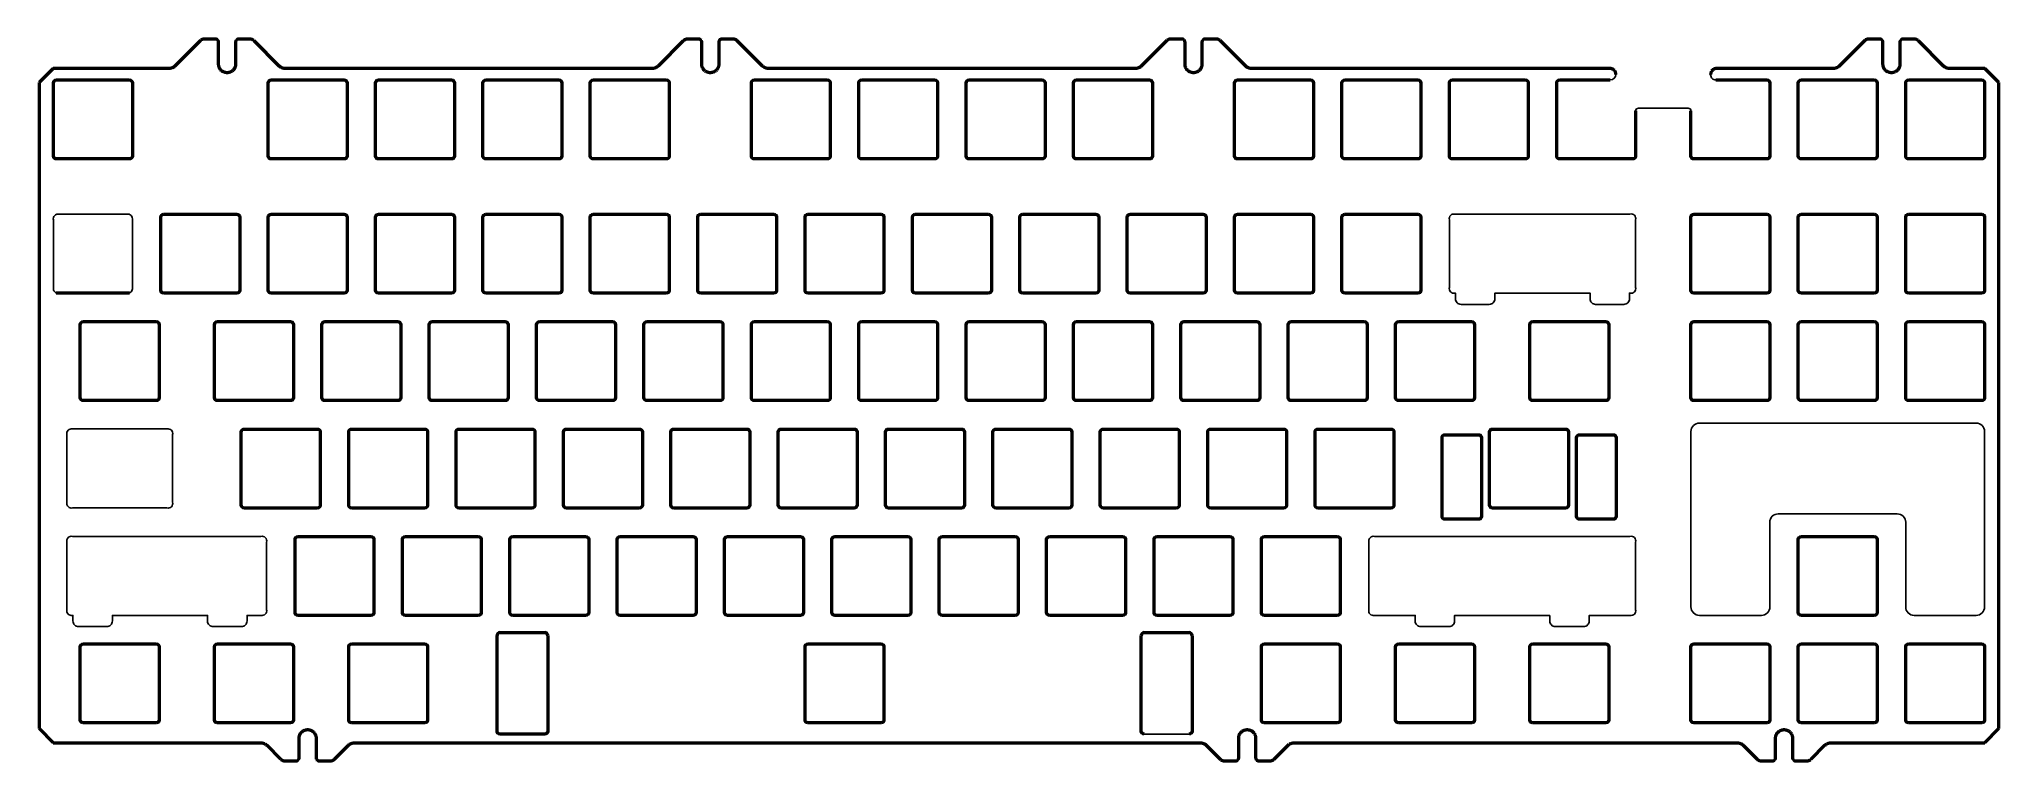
# Model space of a CAD drawing. Header units: millimetres. Extents: x 13 to 360, y 74 to 202.
import ezdxf

# ---------------------------------------------------------------- set-up
doc = ezdxf.new("R2010")
doc.units = ezdxf.units.MM
doc.header["$MEASUREMENT"] = 0
doc.layers.add('Visible', color=7, linetype='Continuous', lineweight=50)

msp = doc.modelspace()

# ---------------------------------------------------------------- linework, layer by layer
at = {"linetype": 'Continuous'}
for p, q in [((292.43, 196.22), (292.43, 196.22)), ((309.24, 196.22), (309.24, 196.14)), ((296.43, 190.22), (305.24, 190.22)), ((208.73, 79.21), (216.73, 79.21))]:
    msp.add_line(p, q, dxfattribs=at)
for points in [[(28.23, 157.41, 0.555484), (29.23, 158.41), (29.23, 170.41, 0.554774), (28.23, 171.41), (16.23, 171.41, 0.55441), (15.23, 170.41), (15.23, 158.41, 0.551433), (16.23, 157.41)], [(269.96, 155.43, 0.414214), (270.96, 156.43), (270.96, 157.42), (270.96, 157.43), (287.84, 157.43), (287.84, 156.43, 0.414214), (288.84, 155.43), (293.84, 155.43, 0.414214), (294.84, 156.43), (294.84, 157.43), (294.93, 157.43, 0.554083), (295.93, 158.43), (295.93, 170.43, 0.583919), (294.93, 171.43), (263.88, 171.43, 0.554641), (262.88, 170.43), (262.88, 158.43, 0.550243), (263.88, 157.43), (263.96, 157.43), (263.96, 156.43, 0.414214), (264.96, 155.43)], [(35.37, 119.33, 0.55563), (36.37, 120.33), (36.37, 132.33, 0.553758), (35.37, 133.33), (18.61, 133.33, 0.554305), (17.61, 132.33), (17.61, 120.33, 0.551769), (18.61, 119.33)], [(356.34, 100.28, 0.414214), (357.84, 101.78), (357.84, 132.88, 0.414214), (356.34, 134.38), (307.24, 134.38, 0.414214), (305.74, 132.88), (305.74, 101.78, 0.414214), (307.24, 100.28), (318.24, 100.28, 0.414214), (319.74, 101.78), (319.74, 116.78, -0.414214), (321.24, 118.28), (342.34, 118.28, -0.414214), (343.84, 116.78), (343.84, 101.78, 0.414214), (345.34, 100.28)], [(52.04, 100.28, 0.554703), (53.04, 101.28), (53.04, 113.28, 0.55314), (52.04, 114.28), (18.61, 114.28, 0.555635), (17.61, 113.28), (17.61, 101.28, 0.555606), (18.61, 100.28), (18.69, 100.28), (18.69, 99.28, 0.414214), (19.69, 98.28), (24.69, 98.28, 0.414214), (25.69, 99.28), (25.69, 100.27), (25.69, 100.28), (42.57, 100.28), (42.57, 99.28, 0.414214), (43.57, 98.28), (48.57, 98.28, 0.414214), (49.57, 99.28), (49.57, 100.28)]]:
    msp.add_lwpolyline(points, format="xyb", close=True)
msp.add_lwpolyline([(280.69, 100.28), (280.69, 100.27), (280.69, 99.28, 0.414214), (281.69, 98.28), (286.69, 98.28, 0.414214), (287.69, 99.28), (287.69, 100.28), (294.93, 100.28, 0.554986), (295.93, 101.28), (295.93, 113.28, 0.554214), (294.93, 114.28), (249.59, 114.28, 0.539492), (248.59, 113.28), (248.59, 101.28, 0.555461), (249.59, 100.28), (256.82, 100.28), (256.82, 99.28, 0.414214), (257.82, 98.28), (262.82, 98.28, 0.414214), (263.82, 99.28), (263.82, 100.28), (280.69, 100.28)], format="xyb")
for centre, radius, start, end in [((291.43, 196.22), 1, 270, 0), ((310.14, 196.12), 0.9, 179.1851, 270), ((296.43, 189.72), 0.5, 90, 180), ((305.24, 189.72), 0.5, 0, 90)]:
    msp.add_arc(centre, radius, start, end, dxfattribs=at)
at = {"layer": 'Visible', "extrusion": (-1e-16, -1, 0)}
for p, q in [((41.24, 202.16), (36.78, 197.69)), ((41.27, 202.18), (41.24, 202.16)), ((41.29, 202.2), (41.27, 202.18)), ((41.32, 202.23), (41.29, 202.2)), ((41.35, 202.25), (41.32, 202.23)), ((41.38, 202.27), (41.35, 202.25)), ((41.4, 202.29), (41.38, 202.27)), ((41.43, 202.3), (41.4, 202.29)), ((41.46, 202.32), (41.43, 202.3)), ((41.49, 202.34), (41.46, 202.32)), ((41.52, 202.35), (41.49, 202.34)), ((41.55, 202.37), (41.52, 202.35)), ((41.59, 202.38), (41.55, 202.37)), ((41.62, 202.39), (41.59, 202.38)), ((41.65, 202.4), (41.62, 202.39)), ((41.68, 202.41), (41.65, 202.4)), ((41.72, 202.42), (41.68, 202.41)), ((41.75, 202.43), (41.72, 202.42)), ((41.78, 202.44), (41.75, 202.43)), ((41.82, 202.44), (41.78, 202.44)), ((41.85, 202.44), (41.82, 202.44)), ((41.88, 202.45), (41.85, 202.44)), ((41.92, 202.45), (41.88, 202.45)), ((41.95, 202.45), (41.92, 202.45)), ((44.04, 202.45), (41.95, 202.45)), ((44.05, 202.45), (44.04, 202.45)), ((44.06, 202.45), (44.05, 202.45)), ((44.07, 202.45), (44.06, 202.45)), ((44.09, 202.45), (44.07, 202.45)), ((44.1, 202.45), (44.09, 202.45)), ((44.11, 202.44), (44.1, 202.45)), ((44.12, 202.44), (44.11, 202.44)), ((44.14, 202.44), (44.12, 202.44)), ((44.15, 202.44), (44.14, 202.44)), ((44.16, 202.43), (44.15, 202.44)), ((44.17, 202.43), (44.16, 202.43)), ((44.18, 202.43), (44.17, 202.43)), ((44.19, 202.42), (44.18, 202.43)), ((44.21, 202.42), (44.19, 202.42)), ((44.22, 202.42), (44.21, 202.42)), ((44.23, 202.41), (44.22, 202.42)), ((44.24, 202.41), (44.23, 202.41)), ((44.25, 202.4), (44.24, 202.41)), ((44.26, 202.4), (44.25, 202.4)), ((44.27, 202.39), (44.26, 202.4)), ((44.28, 202.38), (44.27, 202.39)), ((44.29, 202.38), (44.28, 202.38)), ((44.31, 202.37), (44.29, 202.38)), ((44.32, 202.37), (44.31, 202.37)), ((44.33, 202.36), (44.32, 202.37)), ((44.34, 202.35), (44.33, 202.36)), ((44.35, 202.34), (44.34, 202.35)), ((44.36, 202.34), (44.35, 202.34)), ((44.36, 202.33), (44.36, 202.34)), ((44.37, 202.32), (44.36, 202.33)), ((44.38, 202.31), (44.37, 202.32)), ((44.39, 202.3), (44.38, 202.31)), ((44.4, 202.29), (44.39, 202.3)), ((44.41, 202.29), (44.4, 202.29)), ((44.42, 202.28), (44.41, 202.29)), ((44.42, 202.27), (44.42, 202.28)), ((44.43, 202.26), (44.42, 202.27)), ((44.44, 202.25), (44.43, 202.26)), ((44.45, 202.24), (44.44, 202.25)), ((44.45, 202.23), (44.45, 202.24)), ((44.46, 202.22), (44.45, 202.23)), ((44.47, 202.21), (44.46, 202.22)), ((44.47, 202.2), (44.47, 202.21)), ((44.48, 202.19), (44.47, 202.2)), ((44.48, 202.17), (44.48, 202.19)), ((44.49, 202.16), (44.48, 202.17)), ((44.49, 202.15), (44.49, 202.16)), ((44.5, 202.14), (44.49, 202.15)), ((44.5, 202.13), (44.5, 202.14)), ((44.51, 202.12), (44.5, 202.13)), ((44.51, 202.11), (44.51, 202.12)), ((44.52, 202.09), (44.51, 202.11)), ((44.52, 202.08), (44.52, 202.09)), ((44.52, 202.07), (44.52, 202.08)), ((44.53, 202.06), (44.52, 202.07)), ((44.53, 202.05), (44.53, 202.06)), ((44.53, 202.04), (44.53, 202.05)), ((44.53, 202.02), (44.53, 202.04)), ((44.53, 202.01), (44.53, 202.02)), ((44.54, 202), (44.53, 202.01)), ((44.54, 201.99), (44.54, 202)), ((44.54, 201.97), (44.54, 201.99)), ((44.54, 201.96), (44.54, 201.97)), ((44.54, 201.95), (44.54, 201.96)), ((44.54, 198), (44.54, 201.95)), ((47.55, 202.04), (47.54, 202.02)), ((47.54, 202.02), (47.54, 202.01)), ((47.54, 202.01), (47.54, 202)), ((47.54, 202), (47.54, 201.99)), ((47.54, 201.99), (47.54, 201.97)), ((47.54, 201.97), (47.54, 201.96)), ((47.54, 201.96), (47.54, 201.95)), ((47.54, 201.95), (47.54, 198)), ((47.56, 202.08), (47.55, 202.07)), ((47.55, 202.07), (47.55, 202.06)), ((47.55, 202.06), (47.55, 202.05)), ((47.55, 202.05), (47.55, 202.04)), ((47.57, 202.12), (47.56, 202.11)), ((47.56, 202.11), (47.56, 202.09)), ((47.56, 202.09), (47.56, 202.08)), ((47.58, 202.14), (47.57, 202.13)), ((47.57, 202.13), (47.57, 202.12)), ((47.59, 202.16), (47.58, 202.15)), ((47.58, 202.15), (47.58, 202.14)), ((47.6, 202.19), (47.59, 202.17)), ((47.59, 202.17), (47.59, 202.16)), ((47.61, 202.21), (47.6, 202.2)), ((47.6, 202.2), (47.6, 202.19)), ((47.62, 202.22), (47.61, 202.21)), ((47.63, 202.24), (47.62, 202.23)), ((47.62, 202.23), (47.62, 202.22)), ((47.64, 202.25), (47.63, 202.24)), ((47.65, 202.27), (47.64, 202.26)), ((47.64, 202.26), (47.64, 202.25)), ((47.66, 202.28), (47.65, 202.27)), ((47.67, 202.29), (47.66, 202.28)), ((47.68, 202.29), (47.67, 202.29)), ((47.69, 202.31), (47.68, 202.3)), ((47.68, 202.3), (47.68, 202.29)), ((47.7, 202.32), (47.69, 202.31)), ((47.71, 202.33), (47.7, 202.32)), ((47.72, 202.34), (47.71, 202.33)), ((47.73, 202.34), (47.72, 202.34)), ((47.74, 202.35), (47.73, 202.34)), ((47.75, 202.36), (47.74, 202.35)), ((47.76, 202.37), (47.75, 202.36)), ((47.77, 202.37), (47.76, 202.37)), ((47.78, 202.38), (47.77, 202.37)), ((47.79, 202.38), (47.78, 202.38)), ((47.8, 202.39), (47.79, 202.38)), ((47.81, 202.4), (47.8, 202.39)), ((47.82, 202.4), (47.81, 202.4)), ((47.84, 202.41), (47.82, 202.4)), ((47.85, 202.41), (47.84, 202.41)), ((47.86, 202.42), (47.85, 202.41)), ((47.87, 202.42), (47.86, 202.42)), ((47.88, 202.42), (47.87, 202.42)), ((47.89, 202.43), (47.88, 202.42)), ((47.9, 202.43), (47.89, 202.43)), ((47.92, 202.43), (47.9, 202.43)), ((47.93, 202.44), (47.92, 202.43)), ((47.94, 202.44), (47.93, 202.44)), ((47.95, 202.44), (47.94, 202.44)), ((47.96, 202.44), (47.95, 202.44)), ((47.98, 202.45), (47.96, 202.44)), ((47.99, 202.45), (47.98, 202.45)), ((48, 202.45), (47.99, 202.45)), ((48.01, 202.45), (48, 202.45)), ((48.03, 202.45), (48.01, 202.45)), ((48.04, 202.45), (48.03, 202.45)), ((50.12, 202.45), (48.04, 202.45)), ((50.16, 202.45), (50.12, 202.45)), ((50.19, 202.45), (50.16, 202.45)), ((50.23, 202.44), (50.19, 202.45)), ((50.26, 202.44), (50.23, 202.44)), ((50.29, 202.44), (50.26, 202.44)), ((50.33, 202.43), (50.29, 202.44)), ((50.36, 202.42), (50.33, 202.43)), ((50.39, 202.41), (50.36, 202.42)), ((50.43, 202.4), (50.39, 202.41)), ((50.46, 202.39), (50.43, 202.4)), ((50.49, 202.38), (50.46, 202.39)), ((50.52, 202.37), (50.49, 202.38)), ((50.55, 202.35), (50.52, 202.37)), ((50.58, 202.34), (50.55, 202.35)), ((50.61, 202.32), (50.58, 202.34)), ((50.64, 202.3), (50.61, 202.32)), ((50.67, 202.29), (50.64, 202.3)), ((50.7, 202.27), (50.67, 202.29)), ((50.73, 202.25), (50.7, 202.27)), ((50.75, 202.23), (50.73, 202.25)), ((50.78, 202.2), (50.75, 202.23)), ((50.81, 202.18), (50.78, 202.2)), ((50.83, 202.16), (50.81, 202.18)), ((55.3, 197.69), (50.83, 202.16)), ((126.97, 202.16), (122.5, 197.69)), ((126.99, 202.18), (126.97, 202.16)), ((127.02, 202.2), (126.99, 202.18)), ((127.05, 202.23), (127.02, 202.2)), ((127.07, 202.25), (127.05, 202.23)), ((127.1, 202.27), (127.07, 202.25)), ((127.13, 202.29), (127.1, 202.27)), ((127.16, 202.3), (127.13, 202.29)), ((127.19, 202.32), (127.16, 202.3)), ((127.22, 202.34), (127.19, 202.32)), ((127.25, 202.35), (127.22, 202.34)), ((127.28, 202.37), (127.25, 202.35)), ((127.31, 202.38), (127.28, 202.37)), ((127.34, 202.39), (127.31, 202.38)), ((127.37, 202.4), (127.34, 202.39)), ((127.41, 202.41), (127.37, 202.4)), ((127.44, 202.42), (127.41, 202.41)), ((127.47, 202.43), (127.44, 202.42)), ((127.51, 202.44), (127.47, 202.43)), ((127.54, 202.44), (127.51, 202.44)), ((127.57, 202.44), (127.54, 202.44)), ((127.61, 202.45), (127.57, 202.44)), ((127.64, 202.45), (127.61, 202.45)), ((127.68, 202.45), (127.64, 202.45)), ((129.76, 202.45), (127.68, 202.45)), ((129.78, 202.45), (129.76, 202.45)), ((129.79, 202.45), (129.78, 202.45)), ((129.8, 202.45), (129.79, 202.45)), ((129.81, 202.45), (129.8, 202.45)), ((129.82, 202.45), (129.81, 202.45)), ((129.84, 202.44), (129.82, 202.45)), ((129.85, 202.44), (129.84, 202.44)), ((129.86, 202.44), (129.85, 202.44)), ((129.87, 202.44), (129.86, 202.44)), ((129.88, 202.43), (129.87, 202.44)), ((129.9, 202.43), (129.88, 202.43)), ((129.91, 202.43), (129.9, 202.43)), ((129.92, 202.42), (129.91, 202.43)), ((129.93, 202.42), (129.92, 202.42)), ((129.94, 202.42), (129.93, 202.42)), ((129.95, 202.41), (129.94, 202.42)), ((129.97, 202.41), (129.95, 202.41)), ((129.98, 202.4), (129.97, 202.41)), ((129.99, 202.4), (129.98, 202.4)), ((130, 202.39), (129.99, 202.4)), ((130.01, 202.38), (130, 202.39)), ((130.02, 202.38), (130.01, 202.38)), ((130.03, 202.37), (130.02, 202.38)), ((130.04, 202.37), (130.03, 202.37)), ((130.05, 202.36), (130.04, 202.37)), ((130.06, 202.35), (130.05, 202.36)), ((130.07, 202.34), (130.06, 202.35)), ((130.08, 202.34), (130.07, 202.34)), ((130.09, 202.33), (130.08, 202.34)), ((130.1, 202.32), (130.09, 202.33)), ((130.11, 202.31), (130.1, 202.32)), ((130.12, 202.3), (130.11, 202.31)), ((130.12, 202.29), (130.12, 202.3)), ((130.13, 202.29), (130.12, 202.29)), ((130.14, 202.28), (130.13, 202.29)), ((130.15, 202.27), (130.14, 202.28)), ((130.16, 202.26), (130.15, 202.27)), ((130.16, 202.25), (130.16, 202.26)), ((130.17, 202.24), (130.16, 202.25)), ((130.18, 202.23), (130.17, 202.24)), ((130.18, 202.22), (130.18, 202.23)), ((130.19, 202.21), (130.18, 202.22)), ((130.2, 202.2), (130.19, 202.21)), ((130.2, 202.19), (130.2, 202.2)), ((130.21, 202.17), (130.2, 202.19)), ((130.21, 202.16), (130.21, 202.17)), ((130.22, 202.15), (130.21, 202.16)), ((130.22, 202.14), (130.22, 202.15)), ((130.23, 202.13), (130.22, 202.14)), ((130.23, 202.12), (130.23, 202.13)), ((130.24, 202.11), (130.23, 202.12)), ((130.24, 202.09), (130.24, 202.11)), ((130.24, 202.08), (130.24, 202.09)), ((130.25, 202.07), (130.24, 202.08)), ((130.25, 202.06), (130.25, 202.07)), ((130.25, 202.05), (130.25, 202.06)), ((130.26, 202.04), (130.25, 202.05)), ((130.26, 202.02), (130.26, 202.04)), ((130.26, 202.01), (130.26, 202.02)), ((130.26, 202), (130.26, 202.01)), ((130.26, 201.99), (130.26, 202)), ((130.26, 201.97), (130.26, 201.99)), ((130.26, 201.96), (130.26, 201.97)), ((130.26, 201.95), (130.26, 201.96)), ((130.26, 198), (130.26, 201.95)), ((133.27, 202), (133.26, 201.99)), ((133.26, 201.99), (133.26, 201.97)), ((133.26, 201.97), (133.26, 201.96)), ((133.26, 201.96), (133.26, 201.95)), ((133.26, 201.95), (133.26, 198)), ((133.28, 202.06), (133.27, 202.05)), ((133.27, 202.05), (133.27, 202.04)), ((133.27, 202.04), (133.27, 202.02)), ((133.27, 202.02), (133.27, 202.01)), ((133.27, 202.01), (133.27, 202)), ((133.29, 202.11), (133.28, 202.09)), ((133.28, 202.09), (133.28, 202.08)), ((133.28, 202.08), (133.28, 202.07)), ((133.28, 202.07), (133.28, 202.06)), ((133.3, 202.13), (133.29, 202.12)), ((133.29, 202.12), (133.29, 202.11)), ((133.31, 202.15), (133.3, 202.14)), ((133.3, 202.14), (133.3, 202.13)), ((133.32, 202.17), (133.31, 202.16)), ((133.31, 202.16), (133.31, 202.15)), ((133.33, 202.2), (133.32, 202.19)), ((133.32, 202.19), (133.32, 202.17)), ((133.34, 202.22), (133.33, 202.21)), ((133.33, 202.21), (133.33, 202.2)), ((133.35, 202.23), (133.34, 202.22)), ((133.36, 202.25), (133.35, 202.24)), ((133.35, 202.24), (133.35, 202.23)), ((133.37, 202.26), (133.36, 202.25)), ((133.38, 202.27), (133.37, 202.26)), ((133.39, 202.29), (133.38, 202.28)), ((133.38, 202.28), (133.38, 202.27)), ((133.4, 202.29), (133.39, 202.29)), ((133.41, 202.3), (133.4, 202.29)), ((133.42, 202.31), (133.41, 202.3)), ((133.43, 202.32), (133.42, 202.31)), ((133.44, 202.33), (133.43, 202.32)), ((133.45, 202.34), (133.44, 202.33)), ((133.46, 202.34), (133.45, 202.34)), ((133.47, 202.35), (133.46, 202.34)), ((133.48, 202.36), (133.47, 202.35)), ((133.49, 202.37), (133.48, 202.36)), ((133.5, 202.37), (133.49, 202.37)), ((133.51, 202.38), (133.5, 202.37)), ((133.52, 202.38), (133.51, 202.38)), ((133.53, 202.39), (133.52, 202.38)), ((133.54, 202.4), (133.53, 202.39)), ((133.55, 202.4), (133.54, 202.4)), ((133.56, 202.41), (133.55, 202.4)), ((133.57, 202.41), (133.56, 202.41)), ((133.58, 202.42), (133.57, 202.41)), ((133.59, 202.42), (133.58, 202.42)), ((133.61, 202.42), (133.59, 202.42)), ((133.62, 202.43), (133.61, 202.42)), ((133.63, 202.43), (133.62, 202.43)), ((133.64, 202.43), (133.63, 202.43)), ((133.65, 202.44), (133.64, 202.43)), ((133.67, 202.44), (133.65, 202.44)), ((133.68, 202.44), (133.67, 202.44)), ((133.69, 202.44), (133.68, 202.44)), ((133.7, 202.45), (133.69, 202.44)), ((133.71, 202.45), (133.7, 202.45)), ((133.73, 202.45), (133.71, 202.45)), ((133.74, 202.45), (133.73, 202.45)), ((133.75, 202.45), (133.74, 202.45)), ((133.76, 202.45), (133.75, 202.45)), ((135.85, 202.45), (133.76, 202.45)), ((135.88, 202.45), (135.85, 202.45)), ((135.92, 202.45), (135.88, 202.45)), ((135.95, 202.44), (135.92, 202.45)), ((135.98, 202.44), (135.95, 202.44)), ((136.02, 202.44), (135.98, 202.44)), ((136.05, 202.43), (136.02, 202.44)), ((136.09, 202.42), (136.05, 202.43)), ((136.12, 202.41), (136.09, 202.42)), ((136.15, 202.4), (136.12, 202.41)), ((136.18, 202.39), (136.15, 202.4)), ((136.22, 202.38), (136.18, 202.39)), ((136.25, 202.37), (136.22, 202.38)), ((136.28, 202.35), (136.25, 202.37)), ((136.31, 202.34), (136.28, 202.35)), ((136.34, 202.32), (136.31, 202.34)), ((136.37, 202.3), (136.34, 202.32)), ((136.4, 202.29), (136.37, 202.3)), ((136.43, 202.27), (136.4, 202.29)), ((136.45, 202.25), (136.43, 202.27)), ((136.48, 202.23), (136.45, 202.25)), ((136.51, 202.2), (136.48, 202.23)), ((136.53, 202.18), (136.51, 202.2)), ((136.56, 202.16), (136.53, 202.18)), ((141.02, 197.69), (136.56, 202.16)), ((212.69, 202.16), (208.23, 197.69)), ((212.72, 202.18), (212.69, 202.16)), ((212.74, 202.2), (212.72, 202.18)), ((212.77, 202.23), (212.74, 202.2)), ((212.8, 202.25), (212.77, 202.23)), ((212.83, 202.27), (212.8, 202.25)), ((212.85, 202.29), (212.83, 202.27)), ((212.88, 202.3), (212.85, 202.29)), ((212.91, 202.32), (212.88, 202.3)), ((212.94, 202.34), (212.91, 202.32)), ((212.97, 202.35), (212.94, 202.34)), ((213, 202.37), (212.97, 202.35)), ((213.04, 202.38), (213, 202.37)), ((213.07, 202.39), (213.04, 202.38)), ((213.1, 202.4), (213.07, 202.39)), ((213.13, 202.41), (213.1, 202.4)), ((213.17, 202.42), (213.13, 202.41)), ((213.2, 202.43), (213.17, 202.42)), ((213.23, 202.44), (213.2, 202.43)), ((213.27, 202.44), (213.23, 202.44)), ((213.3, 202.44), (213.27, 202.44)), ((213.33, 202.45), (213.3, 202.44)), ((213.37, 202.45), (213.33, 202.45)), ((213.4, 202.45), (213.37, 202.45)), ((215.49, 202.45), (213.4, 202.45)), ((215.5, 202.45), (215.49, 202.45)), ((215.51, 202.45), (215.5, 202.45)), ((215.52, 202.45), (215.51, 202.45)), ((215.54, 202.45), (215.52, 202.45)), ((215.55, 202.45), (215.54, 202.45)), ((215.56, 202.44), (215.55, 202.45)), ((215.57, 202.44), (215.56, 202.44)), ((215.59, 202.44), (215.57, 202.44)), ((215.6, 202.44), (215.59, 202.44)), ((215.61, 202.43), (215.6, 202.44)), ((215.62, 202.43), (215.61, 202.43)), ((215.63, 202.43), (215.62, 202.43)), ((215.64, 202.42), (215.63, 202.43)), ((215.66, 202.42), (215.64, 202.42)), ((215.67, 202.42), (215.66, 202.42)), ((215.68, 202.41), (215.67, 202.42)), ((215.69, 202.41), (215.68, 202.41)), ((215.7, 202.4), (215.69, 202.41)), ((215.71, 202.4), (215.7, 202.4)), ((215.72, 202.39), (215.71, 202.4)), ((215.73, 202.38), (215.72, 202.39)), ((215.74, 202.38), (215.73, 202.38)), ((215.76, 202.37), (215.74, 202.38)), ((215.77, 202.37), (215.76, 202.37)), ((215.78, 202.36), (215.77, 202.37)), ((215.79, 202.35), (215.78, 202.36)), ((215.8, 202.34), (215.79, 202.35)), ((215.81, 202.34), (215.8, 202.34)), ((215.81, 202.33), (215.81, 202.34)), ((215.82, 202.32), (215.81, 202.33)), ((215.83, 202.31), (215.82, 202.32)), ((215.84, 202.3), (215.83, 202.31)), ((215.85, 202.29), (215.84, 202.3)), ((215.86, 202.29), (215.85, 202.29)), ((215.87, 202.28), (215.86, 202.29)), ((215.87, 202.27), (215.87, 202.28)), ((215.88, 202.26), (215.87, 202.27)), ((215.89, 202.25), (215.88, 202.26)), ((215.9, 202.24), (215.89, 202.25)), ((215.9, 202.23), (215.9, 202.24)), ((215.91, 202.22), (215.9, 202.23)), ((215.92, 202.21), (215.91, 202.22)), ((215.92, 202.2), (215.92, 202.21)), ((215.93, 202.19), (215.92, 202.2)), ((215.93, 202.17), (215.93, 202.19)), ((215.94, 202.16), (215.93, 202.17)), ((215.94, 202.15), (215.94, 202.16)), ((215.95, 202.14), (215.94, 202.15)), ((215.95, 202.13), (215.95, 202.14)), ((215.96, 202.12), (215.95, 202.13)), ((215.96, 202.11), (215.96, 202.12)), ((215.97, 202.09), (215.96, 202.11)), ((215.97, 202.08), (215.97, 202.09)), ((215.97, 202.07), (215.97, 202.08)), ((215.98, 202.06), (215.97, 202.07)), ((215.98, 202.05), (215.98, 202.06)), ((215.98, 202.04), (215.98, 202.05)), ((215.98, 202.02), (215.98, 202.04)), ((215.98, 202.01), (215.98, 202.02)), ((215.99, 202), (215.98, 202.01)), ((215.99, 201.99), (215.99, 202)), ((215.99, 201.97), (215.99, 201.99)), ((215.99, 201.96), (215.99, 201.97)), ((215.99, 201.95), (215.99, 201.96)), ((215.99, 198), (215.99, 201.95)), ((219, 202.04), (218.99, 202.02)), ((218.99, 202.02), (218.99, 202.01)), ((218.99, 202.01), (218.99, 202)), ((218.99, 202), (218.99, 201.99)), ((218.99, 201.99), (218.99, 201.97)), ((218.99, 201.97), (218.99, 201.96)), ((218.99, 201.96), (218.99, 201.95)), ((218.99, 201.95), (218.99, 198)), ((219.01, 202.08), (219, 202.07)), ((219, 202.07), (219, 202.06)), ((219, 202.06), (219, 202.05)), ((219, 202.05), (219, 202.04)), ((219.02, 202.12), (219.01, 202.11)), ((219.01, 202.11), (219.01, 202.09)), ((219.01, 202.09), (219.01, 202.08)), ((219.03, 202.14), (219.02, 202.13)), ((219.02, 202.13), (219.02, 202.12)), ((219.04, 202.16), (219.03, 202.15)), ((219.03, 202.15), (219.03, 202.14)), ((219.05, 202.19), (219.04, 202.17)), ((219.04, 202.17), (219.04, 202.16)), ((219.06, 202.21), (219.05, 202.2)), ((219.05, 202.2), (219.05, 202.19)), ((219.07, 202.22), (219.06, 202.21)), ((219.08, 202.24), (219.07, 202.23)), ((219.07, 202.23), (219.07, 202.22)), ((219.09, 202.25), (219.08, 202.24)), ((219.1, 202.27), (219.09, 202.26)), ((219.09, 202.26), (219.09, 202.25)), ((219.11, 202.28), (219.1, 202.27)), ((219.12, 202.29), (219.11, 202.28)), ((219.13, 202.29), (219.12, 202.29)), ((219.14, 202.31), (219.13, 202.3)), ((219.13, 202.3), (219.13, 202.29)), ((219.15, 202.32), (219.14, 202.31)), ((219.16, 202.33), (219.15, 202.32)), ((219.17, 202.34), (219.16, 202.33)), ((219.18, 202.34), (219.17, 202.34)), ((219.19, 202.35), (219.18, 202.34)), ((219.2, 202.36), (219.19, 202.35)), ((219.21, 202.37), (219.2, 202.36)), ((219.22, 202.37), (219.21, 202.37)), ((219.23, 202.38), (219.22, 202.37)), ((219.24, 202.38), (219.23, 202.38)), ((219.25, 202.39), (219.24, 202.38)), ((219.26, 202.4), (219.25, 202.39)), ((219.27, 202.4), (219.26, 202.4)), ((219.29, 202.41), (219.27, 202.4)), ((219.3, 202.41), (219.29, 202.41)), ((219.31, 202.42), (219.3, 202.41)), ((219.32, 202.42), (219.31, 202.42)), ((219.33, 202.42), (219.32, 202.42)), ((219.34, 202.43), (219.33, 202.42)), ((219.35, 202.43), (219.34, 202.43)), ((219.37, 202.43), (219.35, 202.43)), ((219.38, 202.44), (219.37, 202.43)), ((219.39, 202.44), (219.38, 202.44)), ((219.4, 202.44), (219.39, 202.44)), ((219.41, 202.44), (219.4, 202.44)), ((219.43, 202.45), (219.41, 202.44)), ((219.44, 202.45), (219.43, 202.45)), ((219.45, 202.45), (219.44, 202.45)), ((219.46, 202.45), (219.45, 202.45)), ((219.48, 202.45), (219.46, 202.45)), ((219.49, 202.45), (219.48, 202.45)), ((221.57, 202.45), (219.49, 202.45)), ((221.61, 202.45), (221.57, 202.45)), ((221.64, 202.45), (221.61, 202.45)), ((221.68, 202.44), (221.64, 202.45)), ((221.71, 202.44), (221.68, 202.44)), ((221.74, 202.44), (221.71, 202.44)), ((221.78, 202.43), (221.74, 202.44)), ((221.81, 202.42), (221.78, 202.43)), ((221.84, 202.41), (221.81, 202.42)), ((221.88, 202.4), (221.84, 202.41)), ((221.91, 202.39), (221.88, 202.4)), ((221.94, 202.38), (221.91, 202.39)), ((221.97, 202.37), (221.94, 202.38)), ((222, 202.35), (221.97, 202.37)), ((222.03, 202.34), (222, 202.35)), ((222.06, 202.32), (222.03, 202.34)), ((222.09, 202.3), (222.06, 202.32)), ((222.12, 202.29), (222.09, 202.3)), ((222.15, 202.27), (222.12, 202.29)), ((222.18, 202.25), (222.15, 202.27)), ((222.2, 202.23), (222.18, 202.25)), ((222.23, 202.2), (222.2, 202.23)), ((222.26, 202.18), (222.23, 202.2)), ((222.28, 202.16), (222.26, 202.18)), ((226.75, 197.69), (222.28, 202.16)), ((336.52, 202.16), (332.05, 197.69)), ((336.54, 202.18), (336.52, 202.16)), ((336.57, 202.2), (336.54, 202.18)), ((336.6, 202.23), (336.57, 202.2)), ((336.62, 202.25), (336.6, 202.23)), ((336.65, 202.27), (336.62, 202.25)), ((336.68, 202.29), (336.65, 202.27)), ((336.71, 202.3), (336.68, 202.29)), ((336.74, 202.32), (336.71, 202.3)), ((336.77, 202.34), (336.74, 202.32)), ((336.8, 202.35), (336.77, 202.34)), ((336.83, 202.37), (336.8, 202.35)), ((336.86, 202.38), (336.83, 202.37)), ((336.89, 202.39), (336.86, 202.38)), ((336.92, 202.4), (336.89, 202.39)), ((336.96, 202.41), (336.92, 202.4)), ((336.99, 202.42), (336.96, 202.41)), ((337.02, 202.43), (336.99, 202.42)), ((337.06, 202.44), (337.02, 202.43)), ((337.09, 202.44), (337.06, 202.44)), ((337.12, 202.44), (337.09, 202.44)), ((337.16, 202.45), (337.12, 202.44)), ((337.19, 202.45), (337.16, 202.45)), ((337.23, 202.45), (337.19, 202.45)), ((339.31, 202.45), (337.23, 202.45)), ((339.33, 202.45), (339.31, 202.45)), ((339.34, 202.45), (339.33, 202.45)), ((339.35, 202.45), (339.34, 202.45)), ((339.36, 202.45), (339.35, 202.45)), ((339.37, 202.45), (339.36, 202.45)), ((339.39, 202.44), (339.37, 202.45)), ((339.4, 202.44), (339.39, 202.44)), ((339.41, 202.44), (339.4, 202.44)), ((339.42, 202.44), (339.41, 202.44)), ((339.43, 202.43), (339.42, 202.44)), ((339.45, 202.43), (339.43, 202.43)), ((339.46, 202.43), (339.45, 202.43)), ((339.47, 202.42), (339.46, 202.43)), ((339.48, 202.42), (339.47, 202.42)), ((339.49, 202.42), (339.48, 202.42)), ((339.5, 202.41), (339.49, 202.42)), ((339.52, 202.41), (339.5, 202.41)), ((339.53, 202.4), (339.52, 202.41)), ((339.54, 202.4), (339.53, 202.4)), ((339.55, 202.39), (339.54, 202.4)), ((339.56, 202.38), (339.55, 202.39)), ((339.57, 202.38), (339.56, 202.38)), ((339.58, 202.37), (339.57, 202.38)), ((339.59, 202.37), (339.58, 202.37)), ((339.6, 202.36), (339.59, 202.37)), ((339.61, 202.35), (339.6, 202.36)), ((339.62, 202.34), (339.61, 202.35)), ((339.63, 202.34), (339.62, 202.34)), ((339.64, 202.33), (339.63, 202.34)), ((339.65, 202.32), (339.64, 202.33)), ((339.66, 202.31), (339.65, 202.32)), ((339.67, 202.3), (339.66, 202.31)), ((339.67, 202.29), (339.67, 202.3)), ((339.68, 202.29), (339.67, 202.29)), ((339.69, 202.28), (339.68, 202.29)), ((339.7, 202.27), (339.69, 202.28)), ((339.71, 202.26), (339.7, 202.27)), ((339.71, 202.25), (339.71, 202.26)), ((339.72, 202.24), (339.71, 202.25)), ((339.73, 202.23), (339.72, 202.24)), ((339.73, 202.22), (339.73, 202.23)), ((339.74, 202.21), (339.73, 202.22)), ((339.75, 202.2), (339.74, 202.21)), ((339.75, 202.19), (339.75, 202.2)), ((339.76, 202.17), (339.75, 202.19)), ((339.76, 202.16), (339.76, 202.17)), ((339.77, 202.15), (339.76, 202.16)), ((339.77, 202.14), (339.77, 202.15)), ((339.78, 202.13), (339.77, 202.14)), ((339.78, 202.12), (339.78, 202.13)), ((339.79, 202.11), (339.78, 202.12)), ((339.79, 202.09), (339.79, 202.11)), ((339.79, 202.08), (339.79, 202.09)), ((339.8, 202.07), (339.79, 202.08)), ((339.8, 202.06), (339.8, 202.07)), ((339.8, 202.05), (339.8, 202.06)), ((339.81, 202.04), (339.8, 202.05)), ((339.81, 202.02), (339.81, 202.04)), ((339.81, 202.01), (339.81, 202.02)), ((339.81, 202), (339.81, 202.01)), ((339.81, 201.99), (339.81, 202)), ((339.81, 201.97), (339.81, 201.99)), ((339.81, 201.96), (339.81, 201.97)), ((339.81, 201.95), (339.81, 201.96)), ((339.81, 198), (339.81, 201.95)), ((342.82, 202), (342.81, 201.99)), ((342.81, 201.99), (342.81, 201.97)), ((342.81, 201.97), (342.81, 201.96)), ((342.81, 201.96), (342.81, 201.95)), ((342.81, 201.95), (342.81, 198)), ((342.83, 202.06), (342.82, 202.05)), ((342.82, 202.05), (342.82, 202.04)), ((342.82, 202.04), (342.82, 202.02)), ((342.82, 202.02), (342.82, 202.01)), ((342.82, 202.01), (342.82, 202)), ((342.84, 202.11), (342.83, 202.09)), ((342.83, 202.09), (342.83, 202.08)), ((342.83, 202.08), (342.83, 202.07)), ((342.83, 202.07), (342.83, 202.06)), ((342.85, 202.13), (342.84, 202.12)), ((342.84, 202.12), (342.84, 202.11)), ((342.86, 202.15), (342.85, 202.14)), ((342.85, 202.14), (342.85, 202.13)), ((342.87, 202.17), (342.86, 202.16)), ((342.86, 202.16), (342.86, 202.15)), ((342.88, 202.2), (342.87, 202.19)), ((342.87, 202.19), (342.87, 202.17)), ((342.89, 202.22), (342.88, 202.21)), ((342.88, 202.21), (342.88, 202.2)), ((342.9, 202.23), (342.89, 202.22)), ((342.91, 202.25), (342.9, 202.24)), ((342.9, 202.24), (342.9, 202.23)), ((342.92, 202.26), (342.91, 202.25)), ((342.93, 202.27), (342.92, 202.26)), ((342.94, 202.29), (342.93, 202.28)), ((342.93, 202.28), (342.93, 202.27)), ((342.95, 202.29), (342.94, 202.29)), ((342.96, 202.3), (342.95, 202.29)), ((342.97, 202.31), (342.96, 202.3)), ((342.98, 202.32), (342.97, 202.31)), ((342.99, 202.33), (342.98, 202.32)), ((343, 202.34), (342.99, 202.33)), ((343.01, 202.34), (343, 202.34)), ((343.02, 202.35), (343.01, 202.34)), ((343.03, 202.36), (343.02, 202.35)), ((343.04, 202.37), (343.03, 202.36)), ((343.05, 202.37), (343.04, 202.37)), ((343.06, 202.38), (343.05, 202.37)), ((343.07, 202.38), (343.06, 202.38)), ((343.08, 202.39), (343.07, 202.38)), ((343.09, 202.4), (343.08, 202.39)), ((343.1, 202.4), (343.09, 202.4)), ((343.11, 202.41), (343.1, 202.4)), ((343.12, 202.41), (343.11, 202.41)), ((343.13, 202.42), (343.12, 202.41)), ((343.14, 202.42), (343.13, 202.42)), ((343.16, 202.42), (343.14, 202.42)), ((343.17, 202.43), (343.16, 202.42)), ((343.18, 202.43), (343.17, 202.43)), ((343.19, 202.43), (343.18, 202.43)), ((343.2, 202.44), (343.19, 202.43)), ((343.22, 202.44), (343.2, 202.44)), ((343.23, 202.44), (343.22, 202.44)), ((343.24, 202.44), (343.23, 202.44)), ((343.25, 202.45), (343.24, 202.44)), ((343.26, 202.45), (343.25, 202.45)), ((343.28, 202.45), (343.26, 202.45)), ((343.29, 202.45), (343.28, 202.45)), ((343.3, 202.45), (343.29, 202.45)), ((343.31, 202.45), (343.3, 202.45)), ((345.4, 202.45), (343.31, 202.45)), ((345.43, 202.45), (345.4, 202.45)), ((345.47, 202.45), (345.43, 202.45)), ((345.5, 202.44), (345.47, 202.45)), ((345.53, 202.44), (345.5, 202.44)), ((345.57, 202.44), (345.53, 202.44)), ((345.6, 202.43), (345.57, 202.44)), ((345.64, 202.42), (345.6, 202.43)), ((345.67, 202.41), (345.64, 202.42)), ((345.7, 202.4), (345.67, 202.41)), ((345.73, 202.39), (345.7, 202.4)), ((345.77, 202.38), (345.73, 202.39)), ((345.8, 202.37), (345.77, 202.38)), ((345.83, 202.35), (345.8, 202.37)), ((345.86, 202.34), (345.83, 202.35)), ((345.89, 202.32), (345.86, 202.34)), ((345.92, 202.3), (345.89, 202.32)), ((345.95, 202.29), (345.92, 202.3)), ((345.98, 202.27), (345.95, 202.29)), ((346, 202.25), (345.98, 202.27)), ((346.03, 202.23), (346, 202.25)), ((346.06, 202.2), (346.03, 202.23)), ((346.08, 202.18), (346.06, 202.2)), ((346.11, 202.16), (346.08, 202.18)), ((350.57, 197.69), (346.11, 202.16)), ((15.2, 197.25), (12.7, 194.75)), ((12.7, 194.75), (12.7, 80.19)), ((35.72, 197.25), (15.2, 197.25)), ((15.23, 181.72), (15.23, 194.72)), ((15.73, 195.22), (28.73, 195.22)), ((29.23, 194.72), (29.23, 181.72)), ((35.77, 197.25), (35.72, 197.25)), ((35.82, 197.25), (35.77, 197.25)), ((35.87, 197.26), (35.82, 197.25)), ((35.92, 197.26), (35.87, 197.26)), ((35.97, 197.27), (35.92, 197.26)), ((36.02, 197.28), (35.97, 197.27)), ((36.07, 197.29), (36.02, 197.28)), ((36.12, 197.31), (36.07, 197.29)), ((36.17, 197.32), (36.12, 197.31)), ((36.22, 197.34), (36.17, 197.32)), ((36.27, 197.35), (36.22, 197.34)), ((36.31, 197.37), (36.27, 197.35)), ((36.36, 197.4), (36.31, 197.37)), ((36.41, 197.42), (36.36, 197.4)), ((36.45, 197.44), (36.41, 197.42)), ((36.5, 197.47), (36.45, 197.44)), ((36.54, 197.5), (36.5, 197.47)), ((36.58, 197.52), (36.54, 197.5)), ((36.62, 197.55), (36.58, 197.52)), ((36.66, 197.59), (36.62, 197.55)), ((36.7, 197.62), (36.66, 197.59)), ((36.74, 197.65), (36.7, 197.62)), ((36.78, 197.69), (36.74, 197.65)), ((44.54, 197.95), (44.54, 198)), ((44.54, 197.9), (44.54, 197.95)), ((44.55, 197.84), (44.54, 197.9)), ((44.55, 197.79), (44.55, 197.84)), ((44.56, 197.74), (44.55, 197.79)), ((44.57, 197.69), (44.56, 197.74)), ((44.58, 197.64), (44.57, 197.69)), ((44.59, 197.59), (44.58, 197.64)), ((44.61, 197.54), (44.59, 197.59)), ((44.63, 197.49), (44.61, 197.54)), ((44.64, 197.44), (44.63, 197.49)), ((44.66, 197.4), (44.64, 197.44)), ((44.69, 197.35), (44.66, 197.4)), ((44.71, 197.3), (44.69, 197.35)), ((44.73, 197.26), (44.71, 197.3)), ((44.76, 197.21), (44.73, 197.26)), ((44.79, 197.17), (44.76, 197.21)), ((44.82, 197.13), (44.79, 197.17)), ((44.85, 197.08), (44.82, 197.13)), ((44.88, 197.04), (44.85, 197.08)), ((44.92, 197), (44.88, 197.04)), ((44.95, 196.97), (44.92, 197)), ((44.99, 196.93), (44.95, 196.97)), ((45.02, 196.89), (44.99, 196.93)), ((45.06, 196.86), (45.02, 196.89)), ((45.1, 196.83), (45.06, 196.86)), ((45.14, 196.8), (45.1, 196.83)), ((45.19, 196.77), (45.14, 196.8)), ((45.23, 196.74), (45.19, 196.77)), ((45.27, 196.71), (45.23, 196.74)), ((45.32, 196.68), (45.27, 196.71)), ((45.36, 196.66), (45.32, 196.68)), ((45.41, 196.64), (45.36, 196.66)), ((45.46, 196.62), (45.41, 196.64)), ((45.51, 196.6), (45.46, 196.62)), ((45.55, 196.58), (45.51, 196.6)), ((45.6, 196.56), (45.55, 196.58)), ((45.65, 196.55), (45.6, 196.56)), ((45.7, 196.54), (45.65, 196.55)), ((45.75, 196.53), (45.7, 196.54)), ((45.81, 196.52), (45.75, 196.53)), ((45.86, 196.51), (45.81, 196.52)), ((45.91, 196.51), (45.86, 196.51)), ((45.96, 196.5), (45.91, 196.51)), ((46.01, 196.5), (45.96, 196.5)), ((46.06, 196.5), (46.01, 196.5)), ((46.12, 196.5), (46.06, 196.5)), ((46.17, 196.51), (46.12, 196.5)), ((46.22, 196.51), (46.17, 196.51)), ((46.27, 196.52), (46.22, 196.51)), ((46.32, 196.53), (46.27, 196.52)), ((46.37, 196.54), (46.32, 196.53)), ((46.42, 196.55), (46.37, 196.54)), ((46.47, 196.56), (46.42, 196.55)), ((46.52, 196.58), (46.47, 196.56)), ((46.57, 196.6), (46.52, 196.58)), ((46.62, 196.62), (46.57, 196.6)), ((46.67, 196.64), (46.62, 196.62)), ((46.71, 196.66), (46.67, 196.64)), ((46.76, 196.68), (46.71, 196.66)), ((46.8, 196.71), (46.76, 196.68)), ((46.85, 196.74), (46.8, 196.71)), ((46.89, 196.77), (46.85, 196.74)), ((46.93, 196.8), (46.89, 196.77)), ((46.97, 196.83), (46.93, 196.8)), ((47.01, 196.86), (46.97, 196.83)), ((47.05, 196.89), (47.01, 196.86)), ((47.09, 196.93), (47.05, 196.89)), ((47.13, 196.97), (47.09, 196.93)), ((47.16, 197), (47.13, 196.97)), ((47.19, 197.04), (47.16, 197)), ((47.23, 197.08), (47.19, 197.04)), ((47.26, 197.13), (47.23, 197.08)), ((47.29, 197.17), (47.26, 197.13)), ((47.31, 197.21), (47.29, 197.17)), ((47.34, 197.26), (47.31, 197.21)), ((47.37, 197.3), (47.34, 197.26)), ((47.39, 197.35), (47.37, 197.3)), ((47.41, 197.4), (47.39, 197.35)), ((47.43, 197.44), (47.41, 197.4)), ((47.45, 197.49), (47.43, 197.44)), ((47.47, 197.54), (47.45, 197.49)), ((47.48, 197.59), (47.47, 197.54)), ((47.49, 197.64), (47.48, 197.59)), ((47.51, 197.69), (47.49, 197.64)), ((47.52, 197.74), (47.51, 197.69)), ((47.53, 197.84), (47.52, 197.79)), ((47.52, 197.79), (47.52, 197.74)), ((47.54, 197.95), (47.53, 197.9)), ((47.53, 197.9), (47.53, 197.84)), ((47.54, 198), (47.54, 197.95)), ((53.33, 181.72), (53.33, 194.72)), ((53.83, 195.22), (66.83, 195.22)), ((55.34, 197.65), (55.3, 197.69)), ((55.37, 197.62), (55.34, 197.65)), ((55.41, 197.59), (55.37, 197.62)), ((55.45, 197.55), (55.41, 197.59)), ((55.49, 197.52), (55.45, 197.55)), ((55.54, 197.5), (55.49, 197.52)), ((55.58, 197.47), (55.54, 197.5)), ((55.62, 197.44), (55.58, 197.47)), ((55.67, 197.42), (55.62, 197.44)), ((55.71, 197.4), (55.67, 197.42)), ((55.76, 197.37), (55.71, 197.4)), ((55.81, 197.35), (55.76, 197.37)), ((55.86, 197.34), (55.81, 197.35)), ((55.91, 197.32), (55.86, 197.34)), ((55.95, 197.31), (55.91, 197.32)), ((56, 197.29), (55.95, 197.31)), ((56.05, 197.28), (56, 197.29)), ((56.1, 197.27), (56.05, 197.28)), ((56.15, 197.26), (56.1, 197.27)), ((56.21, 197.26), (56.15, 197.26)), ((56.26, 197.25), (56.21, 197.26)), ((56.31, 197.25), (56.26, 197.25)), ((56.36, 197.25), (56.31, 197.25)), ((121.44, 197.25), (56.36, 197.25)), ((67.33, 194.72), (67.33, 181.72)), ((72.38, 181.72), (72.38, 194.72)), ((72.88, 195.22), (85.88, 195.22)), ((86.38, 194.72), (86.38, 181.72)), ((91.43, 181.72), (91.43, 194.72)), ((91.93, 195.22), (104.93, 195.22)), ((105.43, 194.72), (105.43, 181.72)), ((110.48, 181.72), (110.48, 194.72)), ((110.98, 195.22), (123.98, 195.22)), ((121.49, 197.25), (121.44, 197.25)), ((121.54, 197.25), (121.49, 197.25)), ((121.59, 197.26), (121.54, 197.25)), ((121.65, 197.26), (121.59, 197.26)), ((121.7, 197.27), (121.65, 197.26)), ((121.75, 197.28), (121.7, 197.27)), ((121.8, 197.29), (121.75, 197.28)), ((121.85, 197.31), (121.8, 197.29)), ((121.9, 197.32), (121.85, 197.31)), ((121.94, 197.34), (121.9, 197.32)), ((121.99, 197.35), (121.94, 197.34)), ((122.04, 197.37), (121.99, 197.35)), ((122.09, 197.4), (122.04, 197.37)), ((122.13, 197.42), (122.09, 197.4)), ((122.18, 197.44), (122.13, 197.42)), ((122.22, 197.47), (122.18, 197.44)), ((122.26, 197.5), (122.22, 197.47)), ((122.31, 197.52), (122.26, 197.5)), ((122.35, 197.55), (122.31, 197.52)), ((122.39, 197.59), (122.35, 197.55)), ((122.43, 197.62), (122.39, 197.59)), ((122.47, 197.65), (122.43, 197.62)), ((122.5, 197.69), (122.47, 197.65)), ((124.48, 194.72), (124.48, 181.72)), ((130.26, 197.95), (130.26, 198)), ((130.27, 197.9), (130.26, 197.95)), ((130.27, 197.84), (130.27, 197.9)), ((130.28, 197.79), (130.27, 197.84)), ((130.29, 197.74), (130.28, 197.79)), ((130.29, 197.69), (130.29, 197.74)), ((130.31, 197.64), (130.29, 197.69)), ((130.32, 197.59), (130.31, 197.64)), ((130.33, 197.54), (130.32, 197.59)), ((130.35, 197.49), (130.33, 197.54)), ((130.37, 197.44), (130.35, 197.49)), ((130.39, 197.4), (130.37, 197.44)), ((130.41, 197.35), (130.39, 197.4)), ((130.43, 197.3), (130.41, 197.35)), ((130.46, 197.26), (130.43, 197.3)), ((130.49, 197.21), (130.46, 197.26)), ((130.51, 197.17), (130.49, 197.21)), ((130.54, 197.13), (130.51, 197.17)), ((130.57, 197.08), (130.54, 197.13)), ((130.61, 197.04), (130.57, 197.08)), ((130.64, 197), (130.61, 197.04)), ((130.68, 196.97), (130.64, 197)), ((130.71, 196.93), (130.68, 196.97)), ((130.75, 196.89), (130.71, 196.93)), ((130.79, 196.86), (130.75, 196.89)), ((130.83, 196.83), (130.79, 196.86)), ((130.87, 196.8), (130.83, 196.83)), ((130.91, 196.77), (130.87, 196.8)), ((130.95, 196.74), (130.91, 196.77)), ((131, 196.71), (130.95, 196.74)), ((131.04, 196.68), (131, 196.71)), ((131.09, 196.66), (131.04, 196.68)), ((131.14, 196.64), (131.09, 196.66)), ((131.18, 196.62), (131.14, 196.64)), ((131.23, 196.6), (131.18, 196.62)), ((131.28, 196.58), (131.23, 196.6)), ((131.33, 196.56), (131.28, 196.58)), ((131.38, 196.55), (131.33, 196.56)), ((131.43, 196.54), (131.38, 196.55)), ((131.48, 196.53), (131.43, 196.54)), ((131.53, 196.52), (131.48, 196.53)), ((131.58, 196.51), (131.53, 196.52)), ((131.63, 196.51), (131.58, 196.51)), ((131.69, 196.5), (131.63, 196.51)), ((131.74, 196.5), (131.69, 196.5)), ((131.79, 196.5), (131.74, 196.5)), ((131.84, 196.5), (131.79, 196.5)), ((131.89, 196.51), (131.84, 196.5)), ((131.94, 196.51), (131.89, 196.51)), ((131.99, 196.52), (131.94, 196.51)), ((132.05, 196.53), (131.99, 196.52)), ((132.1, 196.54), (132.05, 196.53)), ((132.15, 196.55), (132.1, 196.54)), ((132.2, 196.56), (132.15, 196.55)), ((132.25, 196.58), (132.2, 196.56)), ((132.29, 196.6), (132.25, 196.58)), ((132.34, 196.62), (132.29, 196.6)), ((132.39, 196.64), (132.34, 196.62)), ((132.44, 196.66), (132.39, 196.64)), ((132.48, 196.68), (132.44, 196.66)), ((132.53, 196.71), (132.48, 196.68)), ((132.57, 196.74), (132.53, 196.71)), ((132.61, 196.77), (132.57, 196.74)), ((132.66, 196.8), (132.61, 196.77)), ((132.7, 196.83), (132.66, 196.8)), ((132.74, 196.86), (132.7, 196.83)), ((132.78, 196.89), (132.74, 196.86)), ((132.81, 196.93), (132.78, 196.89)), ((132.85, 196.97), (132.81, 196.93)), ((132.89, 197), (132.85, 196.97)), ((132.92, 197.04), (132.89, 197)), ((132.95, 197.08), (132.92, 197.04)), ((132.98, 197.13), (132.95, 197.08)), ((133.01, 197.17), (132.98, 197.13)), ((133.04, 197.21), (133.01, 197.17)), ((133.07, 197.26), (133.04, 197.21)), ((133.09, 197.3), (133.07, 197.26)), ((133.11, 197.35), (133.09, 197.3)), ((133.14, 197.4), (133.11, 197.35)), ((133.16, 197.44), (133.14, 197.4)), ((133.17, 197.49), (133.16, 197.44)), ((133.19, 197.54), (133.17, 197.49)), ((133.21, 197.59), (133.19, 197.54)), ((133.22, 197.64), (133.21, 197.59)), ((133.23, 197.69), (133.22, 197.64)), ((133.24, 197.74), (133.23, 197.69)), ((133.25, 197.79), (133.24, 197.74)), ((133.26, 197.9), (133.25, 197.84)), ((133.25, 197.84), (133.25, 197.79)), ((133.26, 198), (133.26, 197.95)), ((133.26, 197.95), (133.26, 197.9)), ((139.05, 181.72), (139.05, 194.72)), ((139.55, 195.22), (152.55, 195.22)), ((141.06, 197.65), (141.02, 197.69)), ((141.1, 197.62), (141.06, 197.65)), ((141.14, 197.59), (141.1, 197.62)), ((141.18, 197.55), (141.14, 197.59)), ((141.22, 197.52), (141.18, 197.55)), ((141.26, 197.5), (141.22, 197.52)), ((141.3, 197.47), (141.26, 197.5)), ((141.35, 197.44), (141.3, 197.47)), ((141.39, 197.42), (141.35, 197.44)), ((141.44, 197.4), (141.39, 197.42)), ((141.49, 197.37), (141.44, 197.4)), ((141.53, 197.35), (141.49, 197.37)), ((141.58, 197.34), (141.53, 197.35)), ((141.63, 197.32), (141.58, 197.34)), ((141.68, 197.31), (141.63, 197.32)), ((141.73, 197.29), (141.68, 197.31)), ((141.78, 197.28), (141.73, 197.29)), ((141.83, 197.27), (141.78, 197.28)), ((141.88, 197.26), (141.83, 197.27)), ((141.93, 197.26), (141.88, 197.26)), ((141.98, 197.25), (141.93, 197.26)), ((142.03, 197.25), (141.98, 197.25)), ((142.08, 197.25), (142.03, 197.25)), ((207.17, 197.25), (142.08, 197.25)), ((153.05, 194.72), (153.05, 181.72)), ((158.1, 181.72), (158.1, 194.72)), ((158.6, 195.22), (171.6, 195.22)), ((172.1, 194.72), (172.1, 181.72)), ((177.15, 181.72), (177.15, 194.72)), ((177.65, 195.22), (190.65, 195.22)), ((191.15, 194.72), (191.15, 181.72)), ((196.2, 181.72), (196.2, 194.72)), ((196.7, 195.22), (209.7, 195.22)), ((207.22, 197.25), (207.17, 197.25)), ((207.27, 197.25), (207.22, 197.25)), ((207.32, 197.26), (207.27, 197.25)), ((207.37, 197.26), (207.32, 197.26)), ((207.42, 197.27), (207.37, 197.26)), ((207.47, 197.28), (207.42, 197.27)), ((207.52, 197.29), (207.47, 197.28)), ((207.57, 197.31), (207.52, 197.29)), ((207.62, 197.32), (207.57, 197.31)), ((207.67, 197.34), (207.62, 197.32)), ((207.72, 197.35), (207.67, 197.34)), ((207.76, 197.37), (207.72, 197.35)), ((207.81, 197.4), (207.76, 197.37)), ((207.86, 197.42), (207.81, 197.4)), ((207.9, 197.44), (207.86, 197.42)), ((207.95, 197.47), (207.9, 197.44)), ((207.99, 197.5), (207.95, 197.47)), ((208.03, 197.52), (207.99, 197.5)), ((208.07, 197.55), (208.03, 197.52)), ((208.11, 197.59), (208.07, 197.55)), ((208.15, 197.62), (208.11, 197.59)), ((208.19, 197.65), (208.15, 197.62)), ((208.23, 197.69), (208.19, 197.65)), ((210.2, 194.72), (210.2, 181.72)), ((215.99, 197.95), (215.99, 198)), ((215.99, 197.9), (215.99, 197.95)), ((216, 197.84), (215.99, 197.9)), ((216, 197.79), (216, 197.84)), ((216.01, 197.74), (216, 197.79)), ((216.02, 197.69), (216.01, 197.74)), ((216.03, 197.64), (216.02, 197.69)), ((216.04, 197.59), (216.03, 197.64)), ((216.06, 197.54), (216.04, 197.59)), ((216.08, 197.49), (216.06, 197.54)), ((216.09, 197.44), (216.08, 197.49)), ((216.11, 197.4), (216.09, 197.44)), ((216.14, 197.35), (216.11, 197.4)), ((216.16, 197.3), (216.14, 197.35)), ((216.18, 197.26), (216.16, 197.3)), ((216.21, 197.21), (216.18, 197.26)), ((216.24, 197.17), (216.21, 197.21)), ((216.27, 197.13), (216.24, 197.17)), ((216.3, 197.08), (216.27, 197.13)), ((216.33, 197.04), (216.3, 197.08)), ((216.37, 197), (216.33, 197.04)), ((216.4, 196.97), (216.37, 197)), ((216.44, 196.93), (216.4, 196.97)), ((216.47, 196.89), (216.44, 196.93)), ((216.51, 196.86), (216.47, 196.89)), ((216.55, 196.83), (216.51, 196.86)), ((216.59, 196.8), (216.55, 196.83)), ((216.64, 196.77), (216.59, 196.8)), ((216.68, 196.74), (216.64, 196.77)), ((216.72, 196.71), (216.68, 196.74)), ((216.77, 196.68), (216.72, 196.71)), ((216.81, 196.66), (216.77, 196.68)), ((216.86, 196.64), (216.81, 196.66)), ((216.91, 196.62), (216.86, 196.64)), ((216.96, 196.6), (216.91, 196.62)), ((217, 196.58), (216.96, 196.6)), ((217.05, 196.56), (217, 196.58)), ((217.1, 196.55), (217.05, 196.56)), ((217.15, 196.54), (217.1, 196.55)), ((217.2, 196.53), (217.15, 196.54)), ((217.26, 196.52), (217.2, 196.53)), ((217.31, 196.51), (217.26, 196.52)), ((217.36, 196.51), (217.31, 196.51)), ((217.41, 196.5), (217.36, 196.51)), ((217.46, 196.5), (217.41, 196.5)), ((217.51, 196.5), (217.46, 196.5)), ((217.57, 196.5), (217.51, 196.5)), ((217.62, 196.51), (217.57, 196.5)), ((217.67, 196.51), (217.62, 196.51)), ((217.72, 196.52), (217.67, 196.51)), ((217.77, 196.53), (217.72, 196.52)), ((217.82, 196.54), (217.77, 196.53)), ((217.87, 196.55), (217.82, 196.54)), ((217.92, 196.56), (217.87, 196.55)), ((217.97, 196.58), (217.92, 196.56)), ((218.02, 196.6), (217.97, 196.58)), ((218.07, 196.62), (218.02, 196.6)), ((218.12, 196.64), (218.07, 196.62)), ((218.16, 196.66), (218.12, 196.64)), ((218.21, 196.68), (218.16, 196.66)), ((218.25, 196.71), (218.21, 196.68)), ((218.3, 196.74), (218.25, 196.71)), ((218.34, 196.77), (218.3, 196.74)), ((218.38, 196.8), (218.34, 196.77)), ((218.42, 196.83), (218.38, 196.8)), ((218.46, 196.86), (218.42, 196.83)), ((218.5, 196.89), (218.46, 196.86)), ((218.54, 196.93), (218.5, 196.89)), ((218.58, 196.97), (218.54, 196.93)), ((218.61, 197), (218.58, 196.97)), ((218.64, 197.04), (218.61, 197)), ((218.68, 197.08), (218.64, 197.04)), ((218.71, 197.13), (218.68, 197.08)), ((218.74, 197.17), (218.71, 197.13)), ((218.76, 197.21), (218.74, 197.17)), ((218.79, 197.26), (218.76, 197.21)), ((218.82, 197.3), (218.79, 197.26)), ((218.84, 197.35), (218.82, 197.3)), ((218.86, 197.4), (218.84, 197.35)), ((218.88, 197.44), (218.86, 197.4)), ((218.9, 197.49), (218.88, 197.44)), ((218.92, 197.54), (218.9, 197.49)), ((218.93, 197.59), (218.92, 197.54)), ((218.94, 197.64), (218.93, 197.59)), ((218.96, 197.69), (218.94, 197.64)), ((218.97, 197.74), (218.96, 197.69)), ((218.98, 197.84), (218.97, 197.79)), ((218.97, 197.79), (218.97, 197.74)), ((218.99, 197.95), (218.98, 197.9)), ((218.98, 197.9), (218.98, 197.84)), ((218.99, 198), (218.99, 197.95)), ((224.78, 181.72), (224.78, 194.72)), ((225.28, 195.22), (238.28, 195.22)), ((226.79, 197.65), (226.75, 197.69)), ((226.82, 197.62), (226.79, 197.65)), ((226.86, 197.59), (226.82, 197.62)), ((226.9, 197.55), (226.86, 197.59)), ((226.94, 197.52), (226.9, 197.55)), ((226.99, 197.5), (226.94, 197.52)), ((227.03, 197.47), (226.99, 197.5)), ((227.07, 197.44), (227.03, 197.47)), ((227.12, 197.42), (227.07, 197.44)), ((227.16, 197.4), (227.12, 197.42)), ((227.21, 197.37), (227.16, 197.4)), ((227.26, 197.35), (227.21, 197.37)), ((227.31, 197.34), (227.26, 197.35)), ((227.36, 197.32), (227.31, 197.34)), ((227.4, 197.31), (227.36, 197.32)), ((227.45, 197.29), (227.4, 197.31)), ((227.5, 197.28), (227.45, 197.29)), ((227.55, 197.27), (227.5, 197.28)), ((227.6, 197.26), (227.55, 197.27)), ((227.66, 197.26), (227.6, 197.26)), ((227.71, 197.25), (227.66, 197.26)), ((227.76, 197.25), (227.71, 197.25)), ((227.81, 197.25), (227.76, 197.25)), ((291.43, 197.24), (227.81, 197.25)), ((238.78, 194.72), (238.78, 181.72)), ((243.83, 181.72), (243.83, 194.72)), ((244.33, 195.22), (257.33, 195.22)), ((257.83, 194.72), (257.83, 181.72)), ((262.88, 181.72), (262.88, 194.72)), ((263.38, 195.22), (276.38, 195.22)), ((276.88, 194.72), (276.88, 181.72)), ((281.93, 181.72), (281.93, 194.72)), ((282.43, 195.22), (291.43, 195.22)), ((291.46, 197.24), (291.43, 197.24)), ((291.5, 197.23), (291.46, 197.24)), ((291.53, 197.23), (291.5, 197.23)), ((291.57, 197.23), (291.53, 197.23)), ((291.6, 197.22), (291.57, 197.23)), ((291.64, 197.21), (291.6, 197.22)), ((291.67, 197.2), (291.64, 197.21)), ((291.71, 197.19), (291.67, 197.2)), ((291.74, 197.18), (291.71, 197.19)), ((291.77, 197.17), (291.74, 197.18)), ((291.8, 197.16), (291.77, 197.17)), ((291.84, 197.15), (291.8, 197.16)), ((291.87, 197.13), (291.84, 197.15)), ((291.9, 197.11), (291.87, 197.13)), ((291.93, 197.1), (291.9, 197.11)), ((291.96, 197.08), (291.93, 197.1)), ((291.99, 197.06), (291.96, 197.08)), ((292.02, 197.04), (291.99, 197.06)), ((292.05, 197.02), (292.02, 197.04)), ((292.07, 197), (292.05, 197.02)), ((292.1, 196.97), (292.07, 197)), ((292.12, 196.95), (292.1, 196.97)), ((292.15, 196.92), (292.12, 196.95)), ((292.17, 196.9), (292.15, 196.92)), ((292.2, 196.87), (292.17, 196.9)), ((292.22, 196.84), (292.2, 196.87)), ((292.24, 196.82), (292.22, 196.84)), ((292.26, 196.79), (292.24, 196.82)), ((292.28, 196.76), (292.26, 196.79)), ((292.3, 196.73), (292.28, 196.76)), ((292.31, 196.7), (292.3, 196.73)), ((292.33, 196.67), (292.31, 196.7)), ((292.34, 196.63), (292.33, 196.67)), ((292.36, 196.6), (292.34, 196.63)), ((292.37, 196.57), (292.36, 196.6)), ((292.38, 196.54), (292.37, 196.57)), ((292.39, 196.5), (292.38, 196.54)), ((292.4, 196.47), (292.39, 196.5)), ((292.41, 196.43), (292.4, 196.47)), ((292.41, 196.4), (292.41, 196.43)), ((292.42, 196.36), (292.41, 196.4)), ((292.42, 196.33), (292.42, 196.36)), ((292.43, 196.29), (292.42, 196.33)), ((292.43, 196.26), (292.43, 196.29)), ((292.43, 196.22), (292.43, 196.26)), ((309.25, 196.36), (309.24, 196.33)), ((309.24, 196.33), (309.24, 196.29)), ((309.24, 196.29), (309.24, 196.26)), ((309.24, 196.26), (309.24, 196.22)), ((309.26, 196.43), (309.25, 196.4)), ((309.25, 196.4), (309.25, 196.36)), ((309.27, 196.47), (309.26, 196.43)), ((309.28, 196.5), (309.27, 196.47)), ((309.29, 196.54), (309.28, 196.5)), ((309.3, 196.57), (309.29, 196.54)), ((309.31, 196.6), (309.3, 196.57)), ((309.32, 196.63), (309.31, 196.6)), ((309.34, 196.67), (309.32, 196.63)), ((309.35, 196.7), (309.34, 196.67)), ((309.37, 196.73), (309.35, 196.7)), ((309.39, 196.76), (309.37, 196.73)), ((309.41, 196.79), (309.39, 196.76)), ((309.43, 196.82), (309.41, 196.79)), ((309.45, 196.84), (309.43, 196.82)), ((309.47, 196.87), (309.45, 196.84)), ((309.49, 196.9), (309.47, 196.87)), ((309.52, 196.92), (309.49, 196.9)), ((309.54, 196.95), (309.52, 196.92)), ((309.57, 196.97), (309.54, 196.95)), ((309.59, 197), (309.57, 196.97)), ((309.62, 197.02), (309.59, 197)), ((309.65, 197.04), (309.62, 197.02)), ((309.68, 197.06), (309.65, 197.04)), ((309.71, 197.08), (309.68, 197.06)), ((309.74, 197.1), (309.71, 197.08)), ((309.77, 197.11), (309.74, 197.1)), ((309.8, 197.13), (309.77, 197.11)), ((309.83, 197.15), (309.8, 197.13)), ((309.86, 197.16), (309.83, 197.15)), ((309.89, 197.17), (309.86, 197.16)), ((309.93, 197.18), (309.89, 197.17)), ((309.96, 197.19), (309.93, 197.18)), ((310, 197.2), (309.96, 197.19)), ((310.03, 197.21), (310, 197.2)), ((310.06, 197.22), (310.03, 197.21)), ((310.1, 197.23), (310.06, 197.22)), ((310.13, 197.23), (310.1, 197.23)), ((310.17, 197.23), (310.13, 197.23)), ((310.14, 195.22), (319.24, 195.22)), ((310.2, 197.24), (310.17, 197.23)), ((310.24, 197.24), (310.2, 197.24)), ((330.99, 197.25), (310.24, 197.24)), ((319.74, 194.72), (319.74, 181.72)), ((324.79, 181.72), (324.79, 194.72)), ((325.29, 195.22), (338.29, 195.22)), ((331.04, 197.25), (330.99, 197.25)), ((331.09, 197.25), (331.04, 197.25)), ((331.14, 197.26), (331.09, 197.25)), ((331.2, 197.26), (331.14, 197.26)), ((331.25, 197.27), (331.2, 197.26)), ((331.3, 197.28), (331.25, 197.27)), ((331.35, 197.29), (331.3, 197.28)), ((331.4, 197.31), (331.35, 197.29)), ((331.45, 197.32), (331.4, 197.31)), ((331.49, 197.34), (331.45, 197.32)), ((331.54, 197.35), (331.49, 197.34)), ((331.59, 197.37), (331.54, 197.35)), ((331.64, 197.4), (331.59, 197.37)), ((331.68, 197.42), (331.64, 197.4)), ((331.73, 197.44), (331.68, 197.42)), ((331.77, 197.47), (331.73, 197.44)), ((331.81, 197.5), (331.77, 197.47)), ((331.86, 197.52), (331.81, 197.5)), ((331.9, 197.55), (331.86, 197.52)), ((331.94, 197.59), (331.9, 197.55)), ((331.98, 197.62), (331.94, 197.59)), ((332.02, 197.65), (331.98, 197.62)), ((332.05, 197.69), (332.02, 197.65)), ((338.79, 194.72), (338.79, 181.72)), ((339.81, 197.95), (339.81, 198)), ((339.82, 197.9), (339.81, 197.95)), ((339.82, 197.84), (339.82, 197.9)), ((339.83, 197.79), (339.82, 197.84)), ((339.84, 197.74), (339.83, 197.79)), ((339.84, 197.69), (339.84, 197.74)), ((339.86, 197.64), (339.84, 197.69)), ((339.87, 197.59), (339.86, 197.64)), ((339.88, 197.54), (339.87, 197.59)), ((339.9, 197.49), (339.88, 197.54)), ((339.92, 197.44), (339.9, 197.49)), ((339.94, 197.4), (339.92, 197.44)), ((339.96, 197.35), (339.94, 197.4)), ((339.98, 197.3), (339.96, 197.35)), ((340.01, 197.26), (339.98, 197.3)), ((340.04, 197.21), (340.01, 197.26)), ((340.06, 197.17), (340.04, 197.21)), ((340.09, 197.13), (340.06, 197.17)), ((340.12, 197.08), (340.09, 197.13)), ((340.16, 197.04), (340.12, 197.08)), ((340.19, 197), (340.16, 197.04)), ((340.23, 196.97), (340.19, 197)), ((340.26, 196.93), (340.23, 196.97)), ((340.3, 196.89), (340.26, 196.93)), ((340.34, 196.86), (340.3, 196.89)), ((340.38, 196.83), (340.34, 196.86)), ((340.42, 196.8), (340.38, 196.83)), ((340.46, 196.77), (340.42, 196.8)), ((340.5, 196.74), (340.46, 196.77)), ((340.55, 196.71), (340.5, 196.74)), ((340.59, 196.68), (340.55, 196.71)), ((340.64, 196.66), (340.59, 196.68)), ((340.69, 196.64), (340.64, 196.66)), ((340.73, 196.62), (340.69, 196.64)), ((340.78, 196.6), (340.73, 196.62)), ((340.83, 196.58), (340.78, 196.6)), ((340.88, 196.56), (340.83, 196.58)), ((340.93, 196.55), (340.88, 196.56)), ((340.98, 196.54), (340.93, 196.55)), ((341.03, 196.53), (340.98, 196.54)), ((341.08, 196.52), (341.03, 196.53)), ((341.13, 196.51), (341.08, 196.52)), ((341.18, 196.51), (341.13, 196.51)), ((341.24, 196.5), (341.18, 196.51)), ((341.29, 196.5), (341.24, 196.5)), ((341.34, 196.5), (341.29, 196.5)), ((341.39, 196.5), (341.34, 196.5)), ((341.44, 196.51), (341.39, 196.5)), ((341.49, 196.51), (341.44, 196.51)), ((341.54, 196.52), (341.49, 196.51)), ((341.6, 196.53), (341.54, 196.52)), ((341.65, 196.54), (341.6, 196.53)), ((341.7, 196.55), (341.65, 196.54)), ((341.75, 196.56), (341.7, 196.55)), ((341.8, 196.58), (341.75, 196.56)), ((341.84, 196.6), (341.8, 196.58)), ((341.89, 196.62), (341.84, 196.6)), ((341.94, 196.64), (341.89, 196.62)), ((341.99, 196.66), (341.94, 196.64)), ((342.03, 196.68), (341.99, 196.66)), ((342.08, 196.71), (342.03, 196.68)), ((342.12, 196.74), (342.08, 196.71)), ((342.16, 196.77), (342.12, 196.74)), ((342.21, 196.8), (342.16, 196.77)), ((342.25, 196.83), (342.21, 196.8)), ((342.29, 196.86), (342.25, 196.83)), ((342.33, 196.89), (342.29, 196.86)), ((342.36, 196.93), (342.33, 196.89)), ((342.4, 196.97), (342.36, 196.93)), ((342.44, 197), (342.4, 196.97)), ((342.47, 197.04), (342.44, 197)), ((342.5, 197.08), (342.47, 197.04)), ((342.53, 197.13), (342.5, 197.08)), ((342.56, 197.17), (342.53, 197.13)), ((342.59, 197.21), (342.56, 197.17)), ((342.62, 197.26), (342.59, 197.21)), ((342.64, 197.3), (342.62, 197.26)), ((342.66, 197.35), (342.64, 197.3)), ((342.69, 197.4), (342.66, 197.35)), ((342.71, 197.44), (342.69, 197.4)), ((342.72, 197.49), (342.71, 197.44)), ((342.74, 197.54), (342.72, 197.49)), ((342.76, 197.59), (342.74, 197.54)), ((342.77, 197.64), (342.76, 197.59)), ((342.78, 197.69), (342.77, 197.64)), ((342.79, 197.74), (342.78, 197.69)), ((342.8, 197.79), (342.79, 197.74)), ((342.81, 197.9), (342.8, 197.84)), ((342.8, 197.84), (342.8, 197.79)), ((342.81, 198), (342.81, 197.95)), ((342.81, 197.95), (342.81, 197.9)), ((343.84, 181.72), (343.84, 194.72)), ((344.34, 195.22), (357.34, 195.22)), ((350.61, 197.65), (350.57, 197.69)), ((350.65, 197.62), (350.61, 197.65)), ((350.69, 197.59), (350.65, 197.62)), ((350.73, 197.55), (350.69, 197.59)), ((350.77, 197.52), (350.73, 197.55)), ((350.81, 197.5), (350.77, 197.52)), ((350.85, 197.47), (350.81, 197.5)), ((350.9, 197.44), (350.85, 197.47)), ((350.94, 197.42), (350.9, 197.44)), ((350.99, 197.4), (350.94, 197.42)), ((351.04, 197.37), (350.99, 197.4)), ((351.08, 197.35), (351.04, 197.37)), ((351.13, 197.34), (351.08, 197.35)), ((351.18, 197.32), (351.13, 197.34)), ((351.23, 197.31), (351.18, 197.32)), ((351.28, 197.29), (351.23, 197.31)), ((351.33, 197.28), (351.28, 197.29)), ((351.38, 197.27), (351.33, 197.28)), ((351.43, 197.26), (351.38, 197.27)), ((351.48, 197.26), (351.43, 197.26)), ((351.53, 197.25), (351.48, 197.26)), ((351.58, 197.25), (351.53, 197.25)), ((351.63, 197.25), (351.58, 197.25)), ((357.86, 197.25), (351.63, 197.25)), ((357.84, 194.72), (357.84, 181.72)), ((360.36, 194.75), (357.86, 197.25)), ((360.36, 80.19), (360.36, 194.75)), ((295.93, 189.72), (295.93, 181.72)), ((305.74, 181.72), (305.74, 189.72)), ((28.73, 181.22), (15.73, 181.22)), ((66.83, 181.22), (53.83, 181.22)), ((85.88, 181.22), (72.88, 181.22)), ((104.93, 181.22), (91.93, 181.22)), ((123.98, 181.22), (110.98, 181.22)), ((152.55, 181.22), (139.55, 181.22)), ((171.6, 181.22), (158.6, 181.22)), ((190.65, 181.22), (177.65, 181.22)), ((209.7, 181.22), (196.7, 181.22)), ((238.28, 181.22), (225.28, 181.22)), ((257.33, 181.22), (244.33, 181.22)), ((276.38, 181.22), (263.38, 181.22)), ((295.43, 181.22), (282.43, 181.22)), ((319.24, 181.22), (306.24, 181.22)), ((338.29, 181.22), (325.29, 181.22)), ((357.34, 181.22), (344.34, 181.22)), ((34.28, 157.91), (34.28, 170.91)), ((34.78, 171.41), (47.78, 171.41)), ((48.28, 170.91), (48.28, 157.91)), ((53.33, 157.91), (53.33, 170.91)), ((53.83, 171.41), (66.83, 171.41)), ((67.33, 170.91), (67.33, 157.91)), ((72.38, 157.91), (72.38, 170.91)), ((72.88, 171.41), (85.88, 171.41)), ((86.38, 170.91), (86.38, 157.91)), ((91.43, 157.91), (91.43, 170.91)), ((91.93, 171.41), (104.93, 171.41)), ((105.43, 170.91), (105.43, 157.91)), ((110.48, 157.91), (110.48, 170.91)), ((110.98, 171.41), (123.98, 171.41)), ((124.48, 170.91), (124.48, 157.91)), ((129.53, 157.91), (129.53, 170.91)), ((130.03, 171.41), (143.03, 171.41)), ((143.53, 170.91), (143.53, 157.91)), ((148.58, 157.91), (148.58, 170.91)), ((149.08, 171.41), (162.08, 171.41)), ((162.58, 170.91), (162.58, 157.91)), ((167.63, 157.91), (167.63, 170.91)), ((168.13, 171.41), (181.13, 171.41)), ((181.63, 170.91), (181.63, 157.91)), ((186.68, 157.91), (186.68, 170.91)), ((187.18, 171.41), (200.18, 171.41)), ((200.68, 170.91), (200.68, 157.91)), ((205.73, 157.91), (205.73, 170.91)), ((206.23, 171.41), (219.23, 171.41)), ((219.73, 170.91), (219.73, 157.91)), ((224.78, 157.91), (224.78, 170.91)), ((225.28, 171.41), (238.28, 171.41)), ((238.78, 170.91), (238.78, 157.91)), ((243.83, 157.91), (243.83, 170.91)), ((244.33, 171.41), (257.33, 171.41)), ((257.83, 170.91), (257.83, 157.91)), ((305.74, 157.91), (305.74, 170.91)), ((306.24, 171.41), (319.24, 171.41)), ((319.74, 170.91), (319.74, 157.91)), ((324.79, 157.91), (324.79, 170.91)), ((325.29, 171.41), (338.29, 171.41)), ((338.79, 170.91), (338.79, 157.91)), ((343.84, 157.91), (343.84, 170.91)), ((344.34, 171.41), (357.34, 171.41)), ((357.84, 170.91), (357.84, 157.91)), ((28.73, 157.41), (15.73, 157.41)), ((47.78, 157.41), (34.78, 157.41)), ((66.83, 157.41), (53.83, 157.41)), ((85.88, 157.41), (72.88, 157.41)), ((104.93, 157.41), (91.93, 157.41)), ((123.98, 157.41), (110.98, 157.41)), ((143.03, 157.41), (130.03, 157.41)), ((162.08, 157.41), (149.08, 157.41)), ((181.13, 157.41), (168.13, 157.41)), ((200.18, 157.41), (187.18, 157.41)), ((219.23, 157.41), (206.23, 157.41)), ((238.28, 157.41), (225.28, 157.41)), ((257.33, 157.41), (244.33, 157.41)), ((319.24, 157.41), (306.24, 157.41)), ((338.29, 157.41), (325.29, 157.41)), ((357.34, 157.41), (344.34, 157.41)), ((19.99, 138.86), (19.99, 151.86)), ((20.49, 152.36), (33.49, 152.36)), ((33.99, 151.86), (33.99, 138.86)), ((43.8, 138.86), (43.8, 151.86)), ((44.3, 152.36), (57.3, 152.36)), ((57.8, 151.86), (57.8, 138.86)), ((62.85, 138.86), (62.85, 151.86)), ((63.35, 152.36), (76.35, 152.36)), ((76.85, 151.86), (76.85, 138.86)), ((81.9, 138.86), (81.9, 151.86)), ((82.4, 152.36), (95.4, 152.36)), ((95.9, 151.86), (95.9, 138.86)), ((100.95, 138.86), (100.95, 151.86)), ((101.45, 152.36), (114.45, 152.36)), ((114.95, 151.86), (114.95, 138.86)), ((120, 138.86), (120, 151.86)), ((120.5, 152.36), (133.5, 152.36)), ((134, 151.86), (134, 138.86)), ((139.05, 138.86), (139.05, 151.86)), ((139.55, 152.36), (152.55, 152.36)), ((153.05, 151.86), (153.05, 138.86)), ((158.1, 138.86), (158.1, 151.86)), ((158.6, 152.36), (171.6, 152.36)), ((172.1, 151.86), (172.1, 138.86)), ((177.15, 138.86), (177.15, 151.86)), ((177.65, 152.36), (190.65, 152.36)), ((191.15, 151.86), (191.15, 138.86)), ((196.2, 138.86), (196.2, 151.86)), ((196.7, 152.36), (209.7, 152.36)), ((210.2, 151.86), (210.2, 138.86)), ((215.25, 138.86), (215.25, 151.86)), ((215.75, 152.36), (228.75, 152.36)), ((229.25, 151.86), (229.25, 138.86)), ((234.3, 138.86), (234.3, 151.86)), ((234.8, 152.36), (247.8, 152.36)), ((248.3, 151.86), (248.3, 138.86)), ((253.35, 138.86), (253.35, 151.86)), ((253.85, 152.36), (266.85, 152.36)), ((267.35, 151.86), (267.35, 138.86)), ((277.16, 138.86), (277.16, 151.86)), ((277.66, 152.36), (290.66, 152.36)), ((291.16, 151.86), (291.16, 138.86)), ((305.74, 138.86), (305.74, 151.86)), ((306.24, 152.36), (319.24, 152.36)), ((319.74, 151.86), (319.74, 138.86)), ((324.79, 138.86), (324.79, 151.86)), ((325.29, 152.36), (338.29, 152.36)), ((338.79, 151.86), (338.79, 138.86)), ((343.84, 138.86), (343.84, 151.86)), ((344.34, 152.36), (357.34, 152.36)), ((357.84, 151.86), (357.84, 138.86)), ((33.49, 138.36), (20.49, 138.36)), ((57.3, 138.36), (44.3, 138.36)), ((76.35, 138.36), (63.35, 138.36)), ((95.4, 138.36), (82.4, 138.36)), ((114.45, 138.36), (101.45, 138.36)), ((133.5, 138.36), (120.5, 138.36)), ((152.55, 138.36), (139.55, 138.36)), ((171.6, 138.36), (158.6, 138.36)), ((190.65, 138.36), (177.65, 138.36)), ((209.7, 138.36), (196.7, 138.36)), ((228.75, 138.36), (215.75, 138.36)), ((247.8, 138.36), (234.8, 138.36)), ((266.85, 138.36), (253.85, 138.36)), ((290.66, 138.36), (277.66, 138.36)), ((319.24, 138.36), (306.24, 138.36)), ((338.29, 138.36), (325.29, 138.36)), ((357.34, 138.36), (344.34, 138.36)), ((48.56, 119.81), (48.56, 132.81)), ((49.06, 133.31), (62.06, 133.31)), ((62.56, 132.81), (62.56, 119.81)), ((67.61, 119.81), (67.61, 132.81)), ((68.11, 133.31), (81.11, 133.31)), ((81.61, 132.81), (81.61, 119.81)), ((86.66, 119.81), (86.66, 132.81)), ((87.16, 133.31), (100.16, 133.31)), ((100.66, 132.81), (100.66, 119.81)), ((105.71, 119.81), (105.71, 132.81)), ((106.21, 133.31), (119.21, 133.31)), ((119.71, 132.81), (119.71, 119.81)), ((124.76, 119.81), (124.76, 132.81)), ((125.26, 133.31), (138.26, 133.31)), ((138.76, 132.81), (138.76, 119.81)), ((143.81, 119.81), (143.81, 132.81)), ((144.31, 133.31), (157.31, 133.31)), ((157.81, 132.81), (157.81, 119.81)), ((162.86, 119.81), (162.86, 132.81)), ((163.36, 133.31), (176.36, 133.31)), ((176.86, 132.81), (176.86, 119.81)), ((181.91, 119.81), (181.91, 132.81)), ((182.41, 133.31), (195.41, 133.31)), ((195.91, 132.81), (195.91, 119.81)), ((200.96, 119.81), (200.96, 132.81)), ((201.46, 133.31), (214.46, 133.31)), ((214.96, 132.81), (214.96, 119.81)), ((220.01, 119.81), (220.01, 132.81)), ((220.51, 133.31), (233.51, 133.31)), ((234.01, 132.81), (234.01, 119.81)), ((239.06, 119.81), (239.06, 132.81)), ((239.56, 133.31), (252.56, 133.31)), ((253.06, 132.81), (253.06, 119.81)), ((262.08, 132.31), (268.08, 132.31)), ((270.02, 119.81), (270.02, 132.81)), ((270.52, 133.31), (283.52, 133.31)), ((284.02, 132.81), (284.02, 119.81)), ((285.96, 132.31), (291.96, 132.31)), ((261.58, 117.81), (261.58, 131.81)), ((268.58, 131.81), (268.58, 117.81)), ((285.46, 117.81), (285.46, 131.81)), ((292.46, 131.81), (292.46, 117.81)), ((62.06, 119.31), (49.06, 119.31)), ((81.11, 119.31), (68.11, 119.31)), ((100.16, 119.31), (87.16, 119.31)), ((119.21, 119.31), (106.21, 119.31)), ((138.26, 119.31), (125.26, 119.31)), ((157.31, 119.31), (144.31, 119.31)), ((176.36, 119.31), (163.36, 119.31)), ((195.41, 119.31), (182.41, 119.31)), ((214.46, 119.31), (201.46, 119.31)), ((233.51, 119.31), (220.51, 119.31)), ((252.56, 119.31), (239.56, 119.31)), ((283.52, 119.31), (270.52, 119.31)), ((268.08, 117.31), (262.08, 117.31)), ((291.96, 117.31), (285.96, 117.31)), ((58.09, 100.76), (58.09, 113.76)), ((58.59, 114.26), (71.59, 114.26)), ((72.09, 113.76), (72.09, 100.76)), ((77.14, 100.76), (77.14, 113.76)), ((77.64, 114.26), (90.64, 114.26)), ((91.14, 113.76), (91.14, 100.76)), ((96.19, 100.76), (96.19, 113.76)), ((96.69, 114.26), (109.69, 114.26)), ((110.19, 113.76), (110.19, 100.76)), ((115.24, 100.76), (115.24, 113.76)), ((115.74, 114.26), (128.74, 114.26)), ((129.24, 113.76), (129.24, 100.76)), ((134.29, 100.76), (134.29, 113.76)), ((134.79, 114.26), (147.79, 114.26)), ((148.29, 113.76), (148.29, 100.76)), ((153.34, 100.76), (153.34, 113.76)), ((153.84, 114.26), (166.84, 114.26)), ((167.34, 113.76), (167.34, 100.76)), ((172.39, 100.76), (172.39, 113.76)), ((172.89, 114.26), (185.89, 114.26)), ((186.39, 113.76), (186.39, 100.76)), ((191.44, 100.76), (191.44, 113.76)), ((191.94, 114.26), (204.94, 114.26)), ((205.44, 113.76), (205.44, 100.76)), ((210.49, 100.76), (210.49, 113.76)), ((210.99, 114.26), (223.99, 114.26)), ((224.49, 113.76), (224.49, 100.76)), ((229.54, 100.76), (229.54, 113.76)), ((230.04, 114.26), (243.04, 114.26)), ((243.54, 113.76), (243.54, 100.76)), ((324.79, 100.76), (324.79, 113.76)), ((325.29, 114.26), (338.29, 114.26)), ((338.79, 113.76), (338.79, 100.76)), ((71.59, 100.26), (58.59, 100.26)), ((90.64, 100.26), (77.64, 100.26)), ((109.69, 100.26), (96.69, 100.26)), ((128.74, 100.26), (115.74, 100.26)), ((147.79, 100.26), (134.79, 100.26)), ((166.84, 100.26), (153.84, 100.26)), ((185.89, 100.26), (172.89, 100.26)), ((204.94, 100.26), (191.94, 100.26)), ((223.99, 100.26), (210.99, 100.26)), ((243.04, 100.26), (230.04, 100.26)), ((338.29, 100.26), (325.29, 100.26)), ((19.99, 81.71), (19.99, 94.71)), ((20.49, 95.21), (33.49, 95.21)), ((33.99, 94.71), (33.99, 81.71)), ((43.8, 81.71), (43.8, 94.71)), ((44.3, 95.21), (57.3, 95.21)), ((57.8, 94.71), (57.8, 81.71)), ((67.61, 81.71), (67.61, 94.71)), ((68.11, 95.21), (81.11, 95.21)), ((81.61, 94.71), (81.61, 81.71)), ((93.93, 79.71), (93.93, 96.71)), ((94.43, 97.21), (102.43, 97.21)), ((102.93, 96.71), (102.93, 79.71)), ((148.58, 81.71), (148.58, 94.71)), ((149.08, 95.21), (162.08, 95.21)), ((162.58, 94.71), (162.58, 81.71)), ((208.23, 79.71), (208.23, 96.71)), ((208.73, 97.21), (216.73, 97.21)), ((217.23, 96.71), (217.23, 79.71)), ((229.54, 81.71), (229.54, 94.71)), ((230.04, 95.21), (243.04, 95.21)), ((243.54, 94.71), (243.54, 81.71)), ((253.35, 81.71), (253.35, 94.71)), ((253.85, 95.21), (266.85, 95.21)), ((267.35, 94.71), (267.35, 81.71)), ((277.16, 81.71), (277.16, 94.71)), ((277.66, 95.21), (290.66, 95.21)), ((291.16, 94.71), (291.16, 81.71)), ((305.74, 81.71), (305.74, 94.71)), ((306.24, 95.21), (319.24, 95.21)), ((319.74, 94.71), (319.74, 81.71)), ((324.79, 81.71), (324.79, 94.71)), ((325.29, 95.21), (338.29, 95.21)), ((338.79, 94.71), (338.79, 81.71)), ((343.84, 81.71), (343.84, 94.71)), ((344.34, 95.21), (357.34, 95.21)), ((357.84, 94.71), (357.84, 81.71)), ((12.7, 80.19), (15.2, 77.69)), ((33.49, 81.21), (20.49, 81.21)), ((57.3, 81.21), (44.3, 81.21)), ((59.94, 79.96), (59.99, 79.97)), ((59.99, 79.97), (60.04, 79.99)), ((60.04, 79.99), (60.09, 79.99)), ((60.09, 79.99), (60.14, 80)), ((60.14, 80), (60.2, 80.01)), ((60.2, 80.01), (60.25, 80.01)), ((60.25, 80.01), (60.3, 80.01)), ((60.3, 80.01), (60.35, 80.01)), ((60.35, 80.01), (60.4, 80.01)), ((60.4, 80.01), (60.45, 80.01)), ((60.45, 80.01), (60.51, 80)), ((60.51, 80), (60.56, 79.99)), ((60.56, 79.99), (60.61, 79.99)), ((60.61, 79.99), (60.66, 79.97)), ((60.66, 79.97), (60.71, 79.96)), ((81.11, 81.21), (68.11, 81.21)), ((162.08, 81.21), (149.08, 81.21)), ((226.63, 79.96), (226.68, 79.97)), ((226.68, 79.97), (226.73, 79.99)), ((226.73, 79.99), (226.78, 79.99)), ((226.78, 79.99), (226.83, 80)), ((226.83, 80), (226.88, 80.01)), ((226.88, 80.01), (226.94, 80.01)), ((226.94, 80.01), (226.99, 80.01)), ((226.99, 80.01), (227.04, 80.01)), ((227.04, 80.01), (227.09, 80.01)), ((227.09, 80.01), (227.14, 80.01)), ((227.14, 80.01), (227.19, 80)), ((227.19, 80), (227.25, 79.99)), ((227.25, 79.99), (227.3, 79.99)), ((227.3, 79.99), (227.35, 79.97)), ((227.35, 79.97), (227.4, 79.96)), ((243.04, 81.21), (230.04, 81.21)), ((266.85, 81.21), (253.85, 81.21)), ((290.66, 81.21), (277.66, 81.21)), ((319.24, 81.21), (306.24, 81.21)), ((321.88, 79.96), (321.93, 79.97)), ((321.93, 79.97), (321.98, 79.99)), ((321.98, 79.99), (322.03, 79.99)), ((322.03, 79.99), (322.08, 80)), ((322.08, 80), (322.13, 80.01)), ((322.13, 80.01), (322.19, 80.01)), ((322.19, 80.01), (322.24, 80.01)), ((322.24, 80.01), (322.29, 80.01)), ((322.29, 80.01), (322.34, 80.01)), ((322.34, 80.01), (322.39, 80.01)), ((322.39, 80.01), (322.44, 80)), ((322.44, 80), (322.49, 79.99)), ((322.49, 79.99), (322.55, 79.99)), ((322.55, 79.99), (322.6, 79.97)), ((322.6, 79.97), (322.65, 79.96)), ((338.29, 81.21), (325.29, 81.21)), ((357.34, 81.21), (344.34, 81.21)), ((357.86, 77.69), (360.36, 80.19)), ((15.2, 77.69), (52, 77.69)), ((52, 77.69), (52.06, 77.69)), ((52.06, 77.69), (52.11, 77.68)), ((52.11, 77.68), (52.16, 77.68)), ((52.16, 77.68), (52.21, 77.67)), ((52.21, 77.67), (52.26, 77.67)), ((52.26, 77.67), (52.31, 77.66)), ((52.31, 77.66), (52.36, 77.64)), ((52.36, 77.64), (52.41, 77.63)), ((52.41, 77.63), (52.46, 77.62)), ((52.46, 77.62), (52.51, 77.6)), ((52.51, 77.6), (52.55, 77.58)), ((52.55, 77.58), (52.6, 77.56)), ((52.6, 77.56), (52.65, 77.54)), ((52.65, 77.54), (52.69, 77.52)), ((52.69, 77.52), (52.74, 77.49)), ((52.74, 77.49), (52.78, 77.47)), ((52.78, 77.47), (52.83, 77.44)), ((52.83, 77.44), (52.87, 77.41)), ((52.87, 77.41), (52.91, 77.38)), ((52.91, 77.38), (52.95, 77.35)), ((52.95, 77.35), (52.99, 77.32)), ((52.99, 77.32), (53.03, 77.28)), ((53.03, 77.28), (53.06, 77.25)), ((53.06, 77.25), (55.53, 74.78)), ((58.83, 78.67), (58.84, 78.72)), ((58.83, 78.62), (58.83, 78.67)), ((58.83, 78.56), (58.83, 78.62)), ((58.83, 78.51), (58.83, 78.56)), ((58.83, 74.99), (58.83, 78.51)), ((58.84, 78.72), (58.85, 78.77)), ((58.85, 78.77), (58.86, 78.82)), ((58.86, 78.82), (58.87, 78.87)), ((58.87, 78.87), (58.88, 78.92)), ((58.88, 78.92), (58.9, 78.97)), ((58.9, 78.97), (58.91, 79.02)), ((58.91, 79.02), (58.93, 79.07)), ((58.93, 79.07), (58.95, 79.12)), ((58.95, 79.12), (58.97, 79.16)), ((58.97, 79.16), (59, 79.21)), ((59, 79.21), (59.02, 79.25)), ((59.02, 79.25), (59.05, 79.3)), ((59.05, 79.3), (59.08, 79.34)), ((59.08, 79.34), (59.11, 79.39)), ((59.11, 79.39), (59.14, 79.43)), ((59.14, 79.43), (59.17, 79.47)), ((59.17, 79.47), (59.2, 79.51)), ((59.2, 79.51), (59.24, 79.55)), ((59.24, 79.55), (59.27, 79.58)), ((59.27, 79.58), (59.31, 79.62)), ((59.31, 79.62), (59.35, 79.65)), ((59.35, 79.65), (59.39, 79.68)), ((59.39, 79.68), (59.43, 79.72)), ((59.43, 79.72), (59.47, 79.75)), ((59.47, 79.75), (59.52, 79.78)), ((59.52, 79.78), (59.56, 79.8)), ((59.56, 79.8), (59.61, 79.83)), ((59.61, 79.83), (59.65, 79.85)), ((59.65, 79.85), (59.7, 79.87)), ((59.7, 79.87), (59.75, 79.9)), ((59.75, 79.9), (59.79, 79.91)), ((59.79, 79.91), (59.84, 79.93)), ((59.84, 79.93), (59.89, 79.95)), ((59.89, 79.95), (59.94, 79.96)), ((60.71, 79.96), (60.76, 79.95)), ((60.76, 79.95), (60.81, 79.93)), ((60.81, 79.93), (60.86, 79.91)), ((60.86, 79.91), (60.91, 79.9)), ((60.91, 79.9), (60.95, 79.87)), ((60.95, 79.87), (61, 79.85)), ((61, 79.85), (61.05, 79.83)), ((61.05, 79.83), (61.09, 79.8)), ((61.09, 79.8), (61.13, 79.78)), ((61.13, 79.78), (61.18, 79.75)), ((61.18, 79.75), (61.22, 79.72)), ((61.22, 79.72), (61.26, 79.68)), ((61.26, 79.68), (61.3, 79.65)), ((61.3, 79.65), (61.34, 79.62)), ((61.34, 79.62), (61.38, 79.58)), ((61.38, 79.58), (61.41, 79.55)), ((61.41, 79.55), (61.45, 79.51)), ((61.45, 79.51), (61.48, 79.47)), ((61.48, 79.47), (61.51, 79.43)), ((61.51, 79.43), (61.54, 79.39)), ((61.54, 79.39), (61.57, 79.34)), ((61.57, 79.34), (61.6, 79.3)), ((61.6, 79.3), (61.63, 79.25)), ((61.63, 79.25), (61.65, 79.21)), ((61.65, 79.21), (61.68, 79.16)), ((61.68, 79.16), (61.7, 79.12)), ((61.7, 79.12), (61.72, 79.07)), ((61.72, 79.07), (61.74, 79.02)), ((61.74, 79.02), (61.75, 78.97)), ((61.75, 78.97), (61.77, 78.92)), ((61.77, 78.92), (61.78, 78.87)), ((61.78, 78.87), (61.79, 78.82)), ((61.79, 78.82), (61.8, 78.77)), ((61.8, 78.77), (61.81, 78.72)), ((61.81, 78.72), (61.82, 78.67)), ((61.82, 78.67), (61.82, 78.62)), ((61.82, 78.62), (61.82, 78.56)), ((61.82, 78.56), (61.83, 78.51)), ((61.83, 78.51), (61.83, 74.99)), ((65.12, 74.78), (67.59, 77.25)), ((67.59, 77.25), (67.62, 77.28)), ((67.62, 77.28), (67.66, 77.32)), ((67.66, 77.32), (67.7, 77.35)), ((67.7, 77.35), (67.74, 77.38)), ((67.74, 77.38), (67.78, 77.41)), ((67.78, 77.41), (67.82, 77.44)), ((67.82, 77.44), (67.87, 77.47)), ((67.87, 77.47), (67.91, 77.49)), ((67.91, 77.49), (67.96, 77.52)), ((67.96, 77.52), (68, 77.54)), ((68, 77.54), (68.05, 77.56)), ((68.05, 77.56), (68.1, 77.58)), ((68.1, 77.58), (68.14, 77.6)), ((68.14, 77.6), (68.19, 77.62)), ((68.19, 77.62), (68.24, 77.63)), ((68.24, 77.63), (68.29, 77.64)), ((68.29, 77.64), (68.34, 77.66)), ((68.34, 77.66), (68.39, 77.67)), ((68.39, 77.67), (68.44, 77.67)), ((68.44, 77.67), (68.49, 77.68)), ((68.49, 77.68), (68.54, 77.68)), ((68.54, 77.68), (68.6, 77.69)), ((68.6, 77.69), (68.65, 77.69)), ((68.65, 77.69), (218.69, 77.69)), ((102.43, 79.21), (94.43, 79.21)), ((218.69, 77.69), (218.74, 77.69)), ((218.74, 77.69), (218.79, 77.68)), ((218.79, 77.68), (218.84, 77.68)), ((218.84, 77.68), (218.9, 77.67)), ((218.9, 77.67), (218.95, 77.67)), ((218.95, 77.67), (219, 77.66)), ((219, 77.66), (219.05, 77.64)), ((219.05, 77.64), (219.1, 77.63)), ((219.1, 77.63), (219.15, 77.62)), ((219.15, 77.62), (219.19, 77.6)), ((219.19, 77.6), (219.24, 77.58)), ((219.24, 77.58), (219.29, 77.56)), ((219.29, 77.56), (219.34, 77.54)), ((219.34, 77.54), (219.38, 77.52)), ((219.38, 77.52), (219.43, 77.49)), ((219.43, 77.49), (219.47, 77.47)), ((219.47, 77.47), (219.51, 77.44)), ((219.51, 77.44), (219.56, 77.41)), ((219.56, 77.41), (219.6, 77.38)), ((219.6, 77.38), (219.64, 77.35)), ((219.64, 77.35), (219.68, 77.32)), ((219.68, 77.32), (219.72, 77.28)), ((219.72, 77.28), (219.75, 77.25)), ((219.75, 77.25), (222.22, 74.78)), ((225.51, 78.56), (225.52, 78.62)), ((225.51, 78.51), (225.51, 78.56)), ((225.51, 74.99), (225.51, 78.51)), ((225.52, 78.67), (225.53, 78.72)), ((225.52, 78.62), (225.52, 78.67)), ((225.53, 78.72), (225.54, 78.77)), ((225.54, 78.82), (225.56, 78.87)), ((225.54, 78.77), (225.54, 78.82)), ((225.56, 78.87), (225.57, 78.92)), ((225.57, 78.92), (225.58, 78.97)), ((225.58, 78.97), (225.6, 79.02)), ((225.6, 79.02), (225.62, 79.07)), ((225.62, 79.07), (225.64, 79.12)), ((225.64, 79.12), (225.66, 79.16)), ((225.66, 79.16), (225.68, 79.21)), ((225.68, 79.21), (225.71, 79.25)), ((225.71, 79.25), (225.74, 79.3)), ((225.74, 79.3), (225.76, 79.34)), ((225.76, 79.34), (225.79, 79.39)), ((225.79, 79.39), (225.82, 79.43)), ((225.82, 79.43), (225.86, 79.47)), ((225.86, 79.47), (225.89, 79.51)), ((225.89, 79.51), (225.93, 79.55)), ((225.93, 79.55), (225.96, 79.58)), ((225.96, 79.58), (226, 79.62)), ((226, 79.62), (226.04, 79.65)), ((226.04, 79.65), (226.08, 79.68)), ((226.08, 79.68), (226.12, 79.72)), ((226.12, 79.72), (226.16, 79.75)), ((226.16, 79.75), (226.2, 79.78)), ((226.2, 79.78), (226.25, 79.8)), ((226.25, 79.8), (226.29, 79.83)), ((226.29, 79.83), (226.34, 79.85)), ((226.34, 79.85), (226.39, 79.87)), ((226.39, 79.87), (226.43, 79.9)), ((226.43, 79.9), (226.48, 79.91)), ((226.48, 79.91), (226.53, 79.93)), ((226.53, 79.93), (226.58, 79.95)), ((226.58, 79.95), (226.63, 79.96)), ((227.4, 79.96), (227.45, 79.95)), ((227.45, 79.95), (227.5, 79.93)), ((227.5, 79.93), (227.54, 79.91)), ((227.54, 79.91), (227.59, 79.9)), ((227.59, 79.9), (227.64, 79.87)), ((227.64, 79.87), (227.69, 79.85)), ((227.69, 79.85), (227.73, 79.83)), ((227.73, 79.83), (227.78, 79.8)), ((227.78, 79.8), (227.82, 79.78)), ((227.82, 79.78), (227.87, 79.75)), ((227.87, 79.75), (227.91, 79.72)), ((227.91, 79.72), (227.95, 79.68)), ((227.95, 79.68), (227.99, 79.65)), ((227.99, 79.65), (228.03, 79.62)), ((228.03, 79.62), (228.06, 79.58)), ((228.06, 79.58), (228.1, 79.55)), ((228.1, 79.55), (228.14, 79.51)), ((228.14, 79.51), (228.17, 79.47)), ((228.17, 79.47), (228.2, 79.43)), ((228.2, 79.43), (228.23, 79.39)), ((228.23, 79.39), (228.26, 79.34)), ((228.26, 79.34), (228.29, 79.3)), ((228.29, 79.3), (228.32, 79.25)), ((228.32, 79.25), (228.34, 79.21)), ((228.34, 79.21), (228.36, 79.16)), ((228.36, 79.16), (228.39, 79.12)), ((228.39, 79.12), (228.41, 79.07)), ((228.41, 79.07), (228.42, 79.02)), ((228.42, 79.02), (228.44, 78.97)), ((228.44, 78.97), (228.46, 78.92)), ((228.46, 78.92), (228.47, 78.87)), ((228.47, 78.87), (228.48, 78.82)), ((228.48, 78.82), (228.49, 78.77)), ((228.49, 78.77), (228.5, 78.72)), ((228.5, 78.72), (228.5, 78.67)), ((228.5, 78.67), (228.51, 78.62)), ((228.51, 78.62), (228.51, 78.56)), ((228.51, 78.56), (228.51, 78.51)), ((228.51, 78.51), (228.51, 74.99)), ((231.81, 74.78), (234.27, 77.25)), ((234.27, 77.25), (234.31, 77.28)), ((234.31, 77.28), (234.35, 77.32)), ((234.35, 77.32), (234.39, 77.35)), ((234.39, 77.35), (234.43, 77.38)), ((234.43, 77.38), (234.47, 77.41)), ((234.47, 77.41), (234.51, 77.44)), ((234.51, 77.44), (234.55, 77.47)), ((234.55, 77.47), (234.6, 77.49)), ((234.6, 77.49), (234.64, 77.52)), ((234.64, 77.52), (234.69, 77.54)), ((234.69, 77.54), (234.74, 77.56)), ((234.74, 77.56), (234.78, 77.58)), ((234.78, 77.58), (234.83, 77.6)), ((234.83, 77.6), (234.88, 77.62)), ((234.88, 77.62), (234.93, 77.63)), ((234.93, 77.63), (234.98, 77.64)), ((234.98, 77.64), (235.03, 77.66)), ((235.03, 77.66), (235.08, 77.67)), ((235.08, 77.67), (235.13, 77.67)), ((235.13, 77.67), (235.18, 77.68)), ((235.18, 77.68), (235.23, 77.68)), ((235.23, 77.68), (235.28, 77.69)), ((235.28, 77.69), (235.33, 77.69)), ((235.33, 77.69), (313.94, 77.69)), ((313.94, 77.69), (313.99, 77.69)), ((313.99, 77.69), (314.04, 77.68)), ((314.04, 77.68), (314.09, 77.68)), ((314.09, 77.68), (314.15, 77.67)), ((314.15, 77.67), (314.2, 77.67)), ((314.2, 77.67), (314.25, 77.66)), ((314.25, 77.66), (314.3, 77.64)), ((314.3, 77.64), (314.35, 77.63)), ((314.35, 77.63), (314.4, 77.62)), ((314.4, 77.62), (314.44, 77.6)), ((314.44, 77.6), (314.49, 77.58)), ((314.49, 77.58), (314.54, 77.56)), ((314.54, 77.56), (314.59, 77.54)), ((314.59, 77.54), (314.63, 77.52)), ((314.63, 77.52), (314.68, 77.49)), ((314.68, 77.49), (314.72, 77.47)), ((314.72, 77.47), (314.76, 77.44)), ((314.76, 77.44), (314.81, 77.41)), ((314.81, 77.41), (314.85, 77.38)), ((314.85, 77.38), (314.89, 77.35)), ((314.89, 77.35), (314.93, 77.32)), ((314.93, 77.32), (314.97, 77.28)), ((314.97, 77.28), (315, 77.25)), ((315, 77.25), (317.47, 74.78)), ((320.76, 78.56), (320.77, 78.62)), ((320.76, 78.51), (320.76, 78.56)), ((320.76, 74.99), (320.76, 78.51)), ((320.77, 78.67), (320.78, 78.72)), ((320.77, 78.62), (320.77, 78.67)), ((320.78, 78.72), (320.79, 78.77)), ((320.79, 78.82), (320.81, 78.87)), ((320.79, 78.77), (320.79, 78.82)), ((320.81, 78.87), (320.82, 78.92)), ((320.82, 78.92), (320.83, 78.97)), ((320.83, 78.97), (320.85, 79.02)), ((320.85, 79.02), (320.87, 79.07)), ((320.87, 79.07), (320.89, 79.12)), ((320.89, 79.12), (320.91, 79.16)), ((320.91, 79.16), (320.93, 79.21)), ((320.93, 79.21), (320.96, 79.25)), ((320.96, 79.25), (320.99, 79.3)), ((320.99, 79.3), (321.01, 79.34)), ((321.01, 79.34), (321.04, 79.39)), ((321.04, 79.39), (321.07, 79.43)), ((321.07, 79.43), (321.11, 79.47)), ((321.11, 79.47), (321.14, 79.51)), ((321.14, 79.51), (321.18, 79.55)), ((321.18, 79.55), (321.21, 79.58)), ((321.21, 79.58), (321.25, 79.62)), ((321.25, 79.62), (321.29, 79.65)), ((321.29, 79.65), (321.33, 79.68)), ((321.33, 79.68), (321.37, 79.72)), ((321.37, 79.72), (321.41, 79.75)), ((321.41, 79.75), (321.45, 79.78)), ((321.45, 79.78), (321.5, 79.8)), ((321.5, 79.8), (321.54, 79.83)), ((321.54, 79.83), (321.59, 79.85)), ((321.59, 79.85), (321.64, 79.87)), ((321.64, 79.87), (321.68, 79.9)), ((321.68, 79.9), (321.73, 79.91)), ((321.73, 79.91), (321.78, 79.93)), ((321.78, 79.93), (321.83, 79.95)), ((321.83, 79.95), (321.88, 79.96)), ((322.65, 79.96), (322.7, 79.95)), ((322.7, 79.95), (322.75, 79.93)), ((322.75, 79.93), (322.79, 79.91)), ((322.79, 79.91), (322.84, 79.9)), ((322.84, 79.9), (322.89, 79.87)), ((322.89, 79.87), (322.94, 79.85)), ((322.94, 79.85), (322.98, 79.83)), ((322.98, 79.83), (323.03, 79.8)), ((323.03, 79.8), (323.07, 79.78)), ((323.07, 79.78), (323.11, 79.75)), ((323.11, 79.75), (323.16, 79.72)), ((323.16, 79.72), (323.2, 79.68)), ((323.2, 79.68), (323.24, 79.65)), ((323.24, 79.65), (323.28, 79.62)), ((323.28, 79.62), (323.31, 79.58)), ((323.31, 79.58), (323.35, 79.55)), ((323.35, 79.55), (323.39, 79.51)), ((323.39, 79.51), (323.42, 79.47)), ((323.42, 79.47), (323.45, 79.43)), ((323.45, 79.43), (323.48, 79.39)), ((323.48, 79.39), (323.51, 79.34)), ((323.51, 79.34), (323.54, 79.3)), ((323.54, 79.3), (323.57, 79.25)), ((323.57, 79.25), (323.59, 79.21)), ((323.59, 79.21), (323.61, 79.16)), ((323.61, 79.16), (323.64, 79.12)), ((323.64, 79.12), (323.66, 79.07)), ((323.66, 79.07), (323.67, 79.02)), ((323.67, 79.02), (323.69, 78.97)), ((323.69, 78.97), (323.71, 78.92)), ((323.71, 78.92), (323.72, 78.87)), ((323.72, 78.87), (323.73, 78.82)), ((323.73, 78.82), (323.74, 78.77)), ((323.74, 78.77), (323.75, 78.72)), ((323.75, 78.72), (323.75, 78.67)), ((323.75, 78.67), (323.76, 78.62)), ((323.76, 78.62), (323.76, 78.56)), ((323.76, 78.56), (323.76, 78.51)), ((323.76, 78.51), (323.76, 74.99)), ((327.06, 74.78), (329.52, 77.25)), ((329.52, 77.25), (329.56, 77.28)), ((329.56, 77.28), (329.6, 77.32)), ((329.6, 77.32), (329.64, 77.35)), ((329.64, 77.35), (329.68, 77.38)), ((329.68, 77.38), (329.72, 77.41)), ((329.72, 77.41), (329.76, 77.44)), ((329.76, 77.44), (329.8, 77.47)), ((329.8, 77.47), (329.85, 77.49)), ((329.85, 77.49), (329.89, 77.52)), ((329.89, 77.52), (329.94, 77.54)), ((329.94, 77.54), (329.99, 77.56)), ((329.99, 77.56), (330.03, 77.58)), ((330.03, 77.58), (330.08, 77.6)), ((330.08, 77.6), (330.13, 77.62)), ((330.13, 77.62), (330.18, 77.63)), ((330.18, 77.63), (330.23, 77.64)), ((330.23, 77.64), (330.28, 77.66)), ((330.28, 77.66), (330.33, 77.67)), ((330.33, 77.67), (330.38, 77.67)), ((330.38, 77.67), (330.43, 77.68)), ((330.43, 77.68), (330.48, 77.68)), ((330.48, 77.68), (330.53, 77.69)), ((330.53, 77.69), (330.58, 77.69)), ((330.58, 77.69), (357.86, 77.69)), ((55.53, 74.78), (55.56, 74.76)), ((55.56, 74.76), (55.58, 74.73)), ((55.58, 74.73), (55.61, 74.71)), ((55.61, 74.71), (55.64, 74.69)), ((55.64, 74.69), (55.66, 74.67)), ((55.66, 74.67), (55.69, 74.65)), ((55.69, 74.65), (55.72, 74.63)), ((55.72, 74.63), (55.75, 74.62)), ((55.75, 74.62), (55.78, 74.6)), ((55.78, 74.6), (55.81, 74.58)), ((55.81, 74.58), (55.84, 74.57)), ((55.84, 74.57), (55.87, 74.56)), ((55.87, 74.56), (55.9, 74.54)), ((55.9, 74.54), (55.94, 74.53)), ((55.94, 74.53), (55.97, 74.52)), ((55.97, 74.52), (56, 74.52)), ((56, 74.52), (56.04, 74.51)), ((56.04, 74.51), (56.07, 74.5)), ((56.07, 74.5), (56.1, 74.5)), ((56.1, 74.5), (56.14, 74.49)), ((56.14, 74.49), (56.17, 74.49)), ((56.17, 74.49), (56.21, 74.49)), ((56.21, 74.49), (56.24, 74.49)), ((56.24, 74.49), (58.33, 74.49)), ((58.33, 74.49), (58.34, 74.49)), ((58.34, 74.49), (58.35, 74.49)), ((58.35, 74.49), (58.36, 74.49)), ((58.36, 74.49), (58.37, 74.49)), ((58.37, 74.49), (58.39, 74.49)), ((58.39, 74.49), (58.4, 74.49)), ((58.4, 74.49), (58.41, 74.49)), ((58.41, 74.49), (58.42, 74.5)), ((58.42, 74.5), (58.43, 74.5)), ((58.43, 74.5), (58.45, 74.5)), ((58.45, 74.5), (58.46, 74.51)), ((58.46, 74.51), (58.47, 74.51)), ((58.47, 74.51), (58.48, 74.51)), ((58.48, 74.51), (58.49, 74.52)), ((58.49, 74.52), (58.51, 74.52)), ((58.51, 74.52), (58.52, 74.53)), ((58.52, 74.53), (58.53, 74.53)), ((58.53, 74.53), (58.54, 74.54)), ((58.54, 74.54), (58.55, 74.54)), ((58.55, 74.54), (58.56, 74.55)), ((58.56, 74.55), (58.57, 74.55)), ((58.57, 74.55), (58.58, 74.56)), ((58.58, 74.56), (58.59, 74.57)), ((58.59, 74.57), (58.6, 74.57)), ((58.6, 74.57), (58.61, 74.58)), ((58.61, 74.58), (58.62, 74.59)), ((58.62, 74.59), (58.63, 74.59)), ((58.63, 74.59), (58.64, 74.6)), ((58.64, 74.6), (58.65, 74.61)), ((58.65, 74.61), (58.66, 74.62)), ((58.66, 74.62), (58.67, 74.63)), ((58.67, 74.63), (58.68, 74.63)), ((58.68, 74.63), (58.69, 74.64)), ((58.69, 74.64), (58.7, 74.65)), ((58.7, 74.66), (58.71, 74.67)), ((58.7, 74.65), (58.7, 74.66)), ((58.71, 74.67), (58.72, 74.68)), ((58.72, 74.68), (58.73, 74.69)), ((58.73, 74.7), (58.74, 74.71)), ((58.73, 74.69), (58.73, 74.7)), ((58.74, 74.71), (58.75, 74.72)), ((58.75, 74.73), (58.76, 74.74)), ((58.75, 74.72), (58.75, 74.73)), ((58.76, 74.74), (58.77, 74.75)), ((58.77, 74.76), (58.78, 74.77)), ((58.77, 74.75), (58.77, 74.76)), ((58.78, 74.78), (58.79, 74.8)), ((58.78, 74.77), (58.78, 74.78)), ((58.79, 74.81), (58.8, 74.82)), ((58.79, 74.8), (58.79, 74.81)), ((58.8, 74.84), (58.81, 74.85)), ((58.8, 74.83), (58.8, 74.84)), ((58.8, 74.82), (58.8, 74.83)), ((58.81, 74.88), (58.82, 74.89)), ((58.81, 74.87), (58.81, 74.88)), ((58.81, 74.85), (58.81, 74.87)), ((58.82, 74.96), (58.83, 74.97)), ((58.82, 74.95), (58.82, 74.96)), ((58.82, 74.94), (58.82, 74.95)), ((58.82, 74.93), (58.82, 74.94)), ((58.82, 74.91), (58.82, 74.93)), ((58.82, 74.9), (58.82, 74.91)), ((58.82, 74.89), (58.82, 74.9)), ((58.83, 74.97), (58.83, 74.99)), ((61.83, 74.99), (61.83, 74.97)), ((61.83, 74.97), (61.83, 74.96)), ((61.83, 74.96), (61.83, 74.95)), ((61.83, 74.95), (61.83, 74.94)), ((61.83, 74.94), (61.83, 74.93)), ((61.83, 74.93), (61.83, 74.91)), ((61.83, 74.91), (61.83, 74.9)), ((61.83, 74.9), (61.84, 74.89)), ((61.84, 74.89), (61.84, 74.88)), ((61.84, 74.88), (61.84, 74.87)), ((61.84, 74.87), (61.84, 74.85)), ((61.84, 74.85), (61.85, 74.84)), ((61.85, 74.84), (61.85, 74.83)), ((61.85, 74.83), (61.86, 74.82)), ((61.86, 74.82), (61.86, 74.81)), ((61.86, 74.81), (61.86, 74.8)), ((61.86, 74.8), (61.87, 74.78)), ((61.87, 74.78), (61.87, 74.77)), ((61.87, 74.77), (61.88, 74.76)), ((61.88, 74.76), (61.88, 74.75)), ((61.88, 74.75), (61.89, 74.74)), ((61.89, 74.74), (61.9, 74.73)), ((61.9, 74.73), (61.9, 74.72)), ((61.9, 74.72), (61.91, 74.71)), ((61.91, 74.71), (61.92, 74.7)), ((61.92, 74.7), (61.92, 74.69)), ((61.92, 74.69), (61.93, 74.68)), ((61.93, 74.68), (61.94, 74.67)), ((61.94, 74.67), (61.95, 74.66)), ((61.95, 74.66), (61.95, 74.65)), ((61.95, 74.65), (61.96, 74.64)), ((61.96, 74.64), (61.97, 74.63)), ((61.97, 74.63), (61.98, 74.63)), ((61.98, 74.63), (61.99, 74.62)), ((61.99, 74.62), (62, 74.61)), ((62, 74.61), (62.01, 74.6)), ((62.01, 74.6), (62.02, 74.59)), ((62.02, 74.59), (62.03, 74.59)), ((62.03, 74.59), (62.04, 74.58)), ((62.04, 74.58), (62.05, 74.57)), ((62.05, 74.57), (62.06, 74.57)), ((62.06, 74.57), (62.07, 74.56)), ((62.07, 74.56), (62.08, 74.55)), ((62.08, 74.55), (62.09, 74.55)), ((62.09, 74.55), (62.1, 74.54)), ((62.1, 74.54), (62.11, 74.54)), ((62.11, 74.54), (62.12, 74.53)), ((62.12, 74.53), (62.13, 74.53)), ((62.13, 74.53), (62.15, 74.52)), ((62.15, 74.52), (62.16, 74.52)), ((62.16, 74.52), (62.17, 74.51)), ((62.17, 74.51), (62.18, 74.51)), ((62.18, 74.51), (62.19, 74.51)), ((62.19, 74.51), (62.2, 74.5)), ((62.2, 74.5), (62.22, 74.5)), ((62.22, 74.5), (62.23, 74.5)), ((62.23, 74.5), (62.24, 74.49)), ((62.24, 74.49), (62.25, 74.49)), ((62.25, 74.49), (62.26, 74.49)), ((62.26, 74.49), (62.28, 74.49)), ((62.28, 74.49), (62.29, 74.49)), ((62.29, 74.49), (62.3, 74.49)), ((62.3, 74.49), (62.31, 74.49)), ((62.31, 74.49), (62.33, 74.49)), ((62.33, 74.49), (64.41, 74.49)), ((64.41, 74.49), (64.45, 74.49)), ((64.45, 74.49), (64.48, 74.49)), ((64.48, 74.49), (64.51, 74.49)), ((64.51, 74.49), (64.55, 74.5)), ((64.55, 74.5), (64.58, 74.5)), ((64.58, 74.5), (64.61, 74.51)), ((64.61, 74.51), (64.65, 74.52)), ((64.65, 74.52), (64.68, 74.52)), ((64.68, 74.52), (64.71, 74.53)), ((64.71, 74.53), (64.75, 74.54)), ((64.75, 74.54), (64.78, 74.56)), ((64.78, 74.56), (64.81, 74.57)), ((64.81, 74.57), (64.84, 74.58)), ((64.84, 74.58), (64.87, 74.6)), ((64.87, 74.6), (64.9, 74.62)), ((64.9, 74.62), (64.93, 74.63)), ((64.93, 74.63), (64.96, 74.65)), ((64.96, 74.65), (64.99, 74.67)), ((64.99, 74.67), (65.02, 74.69)), ((65.02, 74.69), (65.04, 74.71)), ((65.04, 74.71), (65.07, 74.73)), ((65.07, 74.73), (65.09, 74.76)), ((65.09, 74.76), (65.12, 74.78)), ((222.22, 74.78), (222.24, 74.76)), ((222.24, 74.76), (222.27, 74.73)), ((222.27, 74.73), (222.3, 74.71)), ((222.3, 74.71), (222.32, 74.69)), ((222.32, 74.69), (222.35, 74.67)), ((222.35, 74.67), (222.38, 74.65)), ((222.38, 74.65), (222.41, 74.63)), ((222.41, 74.63), (222.44, 74.62)), ((222.44, 74.62), (222.47, 74.6)), ((222.47, 74.6), (222.5, 74.58)), ((222.5, 74.58), (222.53, 74.57)), ((222.53, 74.57), (222.56, 74.56)), ((222.56, 74.56), (222.59, 74.54)), ((222.59, 74.54), (222.62, 74.53)), ((222.62, 74.53), (222.66, 74.52)), ((222.66, 74.52), (222.69, 74.52)), ((222.69, 74.52), (222.72, 74.51)), ((222.72, 74.51), (222.76, 74.5)), ((222.76, 74.5), (222.79, 74.5)), ((222.79, 74.5), (222.82, 74.49)), ((222.82, 74.49), (222.86, 74.49)), ((222.86, 74.49), (222.89, 74.49)), ((222.89, 74.49), (222.93, 74.49)), ((222.93, 74.49), (225.01, 74.49)), ((225.01, 74.49), (225.03, 74.49)), ((225.03, 74.49), (225.04, 74.49)), ((225.04, 74.49), (225.05, 74.49)), ((225.05, 74.49), (225.06, 74.49)), ((225.06, 74.49), (225.07, 74.49)), ((225.07, 74.49), (225.09, 74.49)), ((225.09, 74.49), (225.1, 74.49)), ((225.1, 74.49), (225.11, 74.5)), ((225.11, 74.5), (225.12, 74.5)), ((225.12, 74.5), (225.13, 74.5)), ((225.13, 74.5), (225.15, 74.51)), ((225.15, 74.51), (225.16, 74.51)), ((225.16, 74.51), (225.17, 74.51)), ((225.17, 74.51), (225.18, 74.52)), ((225.18, 74.52), (225.19, 74.52)), ((225.19, 74.52), (225.2, 74.53)), ((225.2, 74.53), (225.22, 74.53)), ((225.22, 74.53), (225.23, 74.54)), ((225.23, 74.54), (225.24, 74.54)), ((225.24, 74.54), (225.25, 74.55)), ((225.25, 74.55), (225.26, 74.55)), ((225.26, 74.55), (225.27, 74.56)), ((225.27, 74.56), (225.28, 74.57)), ((225.28, 74.57), (225.29, 74.57)), ((225.29, 74.57), (225.3, 74.58)), ((225.3, 74.58), (225.31, 74.59)), ((225.31, 74.59), (225.32, 74.59)), ((225.32, 74.59), (225.33, 74.6)), ((225.33, 74.6), (225.34, 74.61)), ((225.34, 74.61), (225.35, 74.62)), ((225.35, 74.62), (225.36, 74.63)), ((225.36, 74.63), (225.37, 74.63)), ((225.37, 74.63), (225.38, 74.64)), ((225.38, 74.65), (225.39, 74.66)), ((225.38, 74.64), (225.38, 74.65)), ((225.39, 74.66), (225.4, 74.67)), ((225.4, 74.67), (225.41, 74.68)), ((225.41, 74.69), (225.42, 74.7)), ((225.41, 74.68), (225.41, 74.69)), ((225.42, 74.7), (225.43, 74.71)), ((225.43, 74.71), (225.44, 74.72)), ((225.44, 74.73), (225.45, 74.74)), ((225.44, 74.72), (225.44, 74.73)), ((225.45, 74.75), (225.46, 74.76)), ((225.45, 74.74), (225.45, 74.75)), ((225.46, 74.77), (225.47, 74.78)), ((225.46, 74.76), (225.46, 74.77)), ((225.47, 74.8), (225.48, 74.81)), ((225.47, 74.78), (225.47, 74.8)), ((225.48, 74.82), (225.49, 74.83)), ((225.48, 74.81), (225.48, 74.82)), ((225.49, 74.85), (225.5, 74.87)), ((225.49, 74.84), (225.49, 74.85)), ((225.49, 74.83), (225.49, 74.84)), ((225.5, 74.89), (225.51, 74.9)), ((225.5, 74.88), (225.5, 74.89)), ((225.5, 74.87), (225.5, 74.88)), ((225.51, 74.97), (225.51, 74.99)), ((225.51, 74.96), (225.51, 74.97)), ((225.51, 74.95), (225.51, 74.96)), ((225.51, 74.94), (225.51, 74.95)), ((225.51, 74.93), (225.51, 74.94)), ((225.51, 74.91), (225.51, 74.93)), ((225.51, 74.9), (225.51, 74.91)), ((228.51, 74.99), (228.51, 74.97)), ((228.51, 74.97), (228.51, 74.96)), ((228.51, 74.96), (228.51, 74.95)), ((228.51, 74.95), (228.52, 74.94)), ((228.52, 74.94), (228.52, 74.93)), ((228.52, 74.93), (228.52, 74.91)), ((228.52, 74.91), (228.52, 74.9)), ((228.52, 74.9), (228.52, 74.89)), ((228.52, 74.89), (228.53, 74.88)), ((228.53, 74.88), (228.53, 74.87)), ((228.53, 74.87), (228.53, 74.85)), ((228.53, 74.85), (228.53, 74.84)), ((228.53, 74.84), (228.54, 74.83)), ((228.54, 74.83), (228.54, 74.82)), ((228.54, 74.82), (228.55, 74.81)), ((228.55, 74.81), (228.55, 74.8)), ((228.55, 74.8), (228.56, 74.78)), ((228.56, 74.78), (228.56, 74.77)), ((228.56, 74.77), (228.57, 74.76)), ((228.57, 74.76), (228.57, 74.75)), ((228.57, 74.75), (228.58, 74.74)), ((228.58, 74.74), (228.58, 74.73)), ((228.58, 74.73), (228.59, 74.72)), ((228.59, 74.72), (228.6, 74.71)), ((228.6, 74.71), (228.6, 74.7)), ((228.6, 74.7), (228.61, 74.69)), ((228.61, 74.69), (228.62, 74.68)), ((228.62, 74.68), (228.63, 74.67)), ((228.63, 74.67), (228.63, 74.66)), ((228.63, 74.66), (228.64, 74.65)), ((228.64, 74.65), (228.65, 74.64)), ((228.65, 74.64), (228.66, 74.63)), ((228.66, 74.63), (228.67, 74.63)), ((228.67, 74.63), (228.68, 74.62)), ((228.68, 74.62), (228.69, 74.61)), ((228.69, 74.61), (228.7, 74.6)), ((228.7, 74.6), (228.71, 74.59)), ((228.71, 74.59), (228.72, 74.59)), ((228.72, 74.59), (228.73, 74.58)), ((228.73, 74.58), (228.74, 74.57)), ((228.74, 74.57), (228.75, 74.57)), ((228.75, 74.57), (228.76, 74.56)), ((228.76, 74.56), (228.77, 74.55)), ((228.77, 74.55), (228.78, 74.55)), ((228.78, 74.55), (228.79, 74.54)), ((228.79, 74.54), (228.8, 74.54)), ((228.8, 74.54), (228.81, 74.53)), ((228.81, 74.53), (228.82, 74.53)), ((228.82, 74.53), (228.83, 74.52)), ((228.83, 74.52), (228.84, 74.52)), ((228.84, 74.52), (228.86, 74.51)), ((228.86, 74.51), (228.87, 74.51)), ((228.87, 74.51), (228.88, 74.51)), ((228.88, 74.51), (228.89, 74.5)), ((228.89, 74.5), (228.9, 74.5)), ((228.9, 74.5), (228.92, 74.5)), ((228.92, 74.5), (228.93, 74.49)), ((228.93, 74.49), (228.94, 74.49)), ((228.94, 74.49), (228.95, 74.49)), ((228.95, 74.49), (228.96, 74.49)), ((228.96, 74.49), (228.98, 74.49)), ((228.98, 74.49), (228.99, 74.49)), ((228.99, 74.49), (229, 74.49)), ((229, 74.49), (229.01, 74.49)), ((229.01, 74.49), (231.1, 74.49)), ((231.1, 74.49), (231.13, 74.49)), ((231.13, 74.49), (231.17, 74.49)), ((231.17, 74.49), (231.2, 74.49)), ((231.2, 74.49), (231.23, 74.5)), ((231.23, 74.5), (231.27, 74.5)), ((231.27, 74.5), (231.3, 74.51)), ((231.3, 74.51), (231.34, 74.52)), ((231.34, 74.52), (231.37, 74.52)), ((231.37, 74.52), (231.4, 74.53)), ((231.4, 74.53), (231.43, 74.54)), ((231.43, 74.54), (231.47, 74.56)), ((231.47, 74.56), (231.5, 74.57)), ((231.5, 74.57), (231.53, 74.58)), ((231.53, 74.58), (231.56, 74.6)), ((231.56, 74.6), (231.59, 74.62)), ((231.59, 74.62), (231.62, 74.63)), ((231.62, 74.63), (231.65, 74.65)), ((231.65, 74.65), (231.68, 74.67)), ((231.68, 74.67), (231.7, 74.69)), ((231.7, 74.69), (231.73, 74.71)), ((231.73, 74.71), (231.76, 74.73)), ((231.76, 74.73), (231.78, 74.76)), ((231.78, 74.76), (231.81, 74.78)), ((317.47, 74.78), (317.49, 74.76)), ((317.49, 74.76), (317.52, 74.73)), ((317.52, 74.73), (317.55, 74.71)), ((317.55, 74.71), (317.57, 74.69)), ((317.57, 74.69), (317.6, 74.67)), ((317.6, 74.67), (317.63, 74.65)), ((317.63, 74.65), (317.66, 74.63)), ((317.66, 74.63), (317.69, 74.62)), ((317.69, 74.62), (317.72, 74.6)), ((317.72, 74.6), (317.75, 74.58)), ((317.75, 74.58), (317.78, 74.57)), ((317.78, 74.57), (317.81, 74.56)), ((317.81, 74.56), (317.84, 74.54)), ((317.84, 74.54), (317.87, 74.53)), ((317.87, 74.53), (317.91, 74.52)), ((317.91, 74.52), (317.94, 74.52)), ((317.94, 74.52), (317.97, 74.51)), ((317.97, 74.51), (318.01, 74.5)), ((318.01, 74.5), (318.04, 74.5)), ((318.04, 74.5), (318.07, 74.49)), ((318.07, 74.49), (318.11, 74.49)), ((318.11, 74.49), (318.14, 74.49)), ((318.14, 74.49), (318.18, 74.49)), ((318.18, 74.49), (320.26, 74.49)), ((320.26, 74.49), (320.28, 74.49)), ((320.28, 74.49), (320.29, 74.49)), ((320.29, 74.49), (320.3, 74.49)), ((320.3, 74.49), (320.31, 74.49)), ((320.31, 74.49), (320.32, 74.49)), ((320.32, 74.49), (320.34, 74.49)), ((320.34, 74.49), (320.35, 74.49)), ((320.35, 74.49), (320.36, 74.5)), ((320.36, 74.5), (320.37, 74.5)), ((320.37, 74.5), (320.38, 74.5)), ((320.38, 74.5), (320.4, 74.51)), ((320.4, 74.51), (320.41, 74.51)), ((320.41, 74.51), (320.42, 74.51)), ((320.42, 74.51), (320.43, 74.52)), ((320.43, 74.52), (320.44, 74.52)), ((320.44, 74.52), (320.45, 74.53)), ((320.45, 74.53), (320.47, 74.53)), ((320.47, 74.53), (320.48, 74.54)), ((320.48, 74.54), (320.49, 74.54)), ((320.49, 74.54), (320.5, 74.55)), ((320.5, 74.55), (320.51, 74.55)), ((320.51, 74.55), (320.52, 74.56)), ((320.52, 74.56), (320.53, 74.57)), ((320.53, 74.57), (320.54, 74.57)), ((320.54, 74.57), (320.55, 74.58)), ((320.55, 74.58), (320.56, 74.59)), ((320.56, 74.59), (320.57, 74.59)), ((320.57, 74.59), (320.58, 74.6)), ((320.58, 74.6), (320.59, 74.61)), ((320.59, 74.61), (320.6, 74.62)), ((320.6, 74.62), (320.61, 74.63)), ((320.61, 74.63), (320.62, 74.63)), ((320.62, 74.64), (320.63, 74.65)), ((320.62, 74.63), (320.62, 74.64)), ((320.63, 74.65), (320.64, 74.66)), ((320.64, 74.66), (320.65, 74.67)), ((320.65, 74.67), (320.66, 74.68)), ((320.66, 74.69), (320.67, 74.7)), ((320.66, 74.68), (320.66, 74.69)), ((320.67, 74.7), (320.68, 74.71)), ((320.68, 74.72), (320.69, 74.73)), ((320.68, 74.71), (320.68, 74.72)), ((320.69, 74.73), (320.7, 74.74)), ((320.7, 74.75), (320.71, 74.76)), ((320.7, 74.74), (320.7, 74.75)), ((320.71, 74.77), (320.72, 74.78)), ((320.71, 74.76), (320.71, 74.77)), ((320.72, 74.8), (320.73, 74.81)), ((320.72, 74.78), (320.72, 74.8)), ((320.73, 74.82), (320.74, 74.83)), ((320.73, 74.81), (320.73, 74.82)), ((320.74, 74.85), (320.75, 74.87)), ((320.74, 74.84), (320.74, 74.85)), ((320.74, 74.83), (320.74, 74.84)), ((320.75, 74.89), (320.76, 74.9)), ((320.75, 74.88), (320.75, 74.89)), ((320.75, 74.87), (320.75, 74.88)), ((320.76, 74.97), (320.76, 74.99)), ((320.76, 74.96), (320.76, 74.97)), ((320.76, 74.95), (320.76, 74.96)), ((320.76, 74.94), (320.76, 74.95)), ((320.76, 74.93), (320.76, 74.94)), ((320.76, 74.91), (320.76, 74.93)), ((320.76, 74.9), (320.76, 74.91)), ((323.76, 74.99), (323.76, 74.97)), ((323.76, 74.97), (323.76, 74.96)), ((323.76, 74.96), (323.76, 74.95)), ((323.76, 74.95), (323.77, 74.94)), ((323.77, 74.94), (323.77, 74.93)), ((323.77, 74.93), (323.77, 74.91)), ((323.77, 74.91), (323.77, 74.9)), ((323.77, 74.9), (323.77, 74.89)), ((323.77, 74.89), (323.78, 74.88)), ((323.78, 74.88), (323.78, 74.87)), ((323.78, 74.87), (323.78, 74.85)), ((323.78, 74.85), (323.78, 74.84)), ((323.78, 74.84), (323.79, 74.83)), ((323.79, 74.83), (323.79, 74.82)), ((323.79, 74.82), (323.8, 74.81)), ((323.8, 74.81), (323.8, 74.8)), ((323.8, 74.8), (323.81, 74.78)), ((323.81, 74.78), (323.81, 74.77)), ((323.81, 74.77), (323.82, 74.76)), ((323.82, 74.76), (323.82, 74.75)), ((323.82, 74.75), (323.83, 74.74)), ((323.83, 74.74), (323.83, 74.73)), ((323.83, 74.73), (323.84, 74.72)), ((323.84, 74.72), (323.85, 74.71)), ((323.85, 74.71), (323.85, 74.7)), ((323.85, 74.7), (323.86, 74.69)), ((323.86, 74.69), (323.87, 74.68)), ((323.87, 74.68), (323.88, 74.67)), ((323.88, 74.67), (323.88, 74.66)), ((323.88, 74.66), (323.89, 74.65)), ((323.89, 74.65), (323.9, 74.64)), ((323.9, 74.64), (323.91, 74.63)), ((323.91, 74.63), (323.92, 74.63)), ((323.92, 74.63), (323.93, 74.62)), ((323.93, 74.62), (323.94, 74.61)), ((323.94, 74.61), (323.95, 74.6)), ((323.95, 74.6), (323.96, 74.59)), ((323.96, 74.59), (323.97, 74.59)), ((323.97, 74.59), (323.98, 74.58)), ((323.98, 74.58), (323.99, 74.57)), ((323.99, 74.57), (324, 74.57)), ((324, 74.57), (324.01, 74.56)), ((324.01, 74.56), (324.02, 74.55)), ((324.02, 74.55), (324.03, 74.55)), ((324.03, 74.55), (324.04, 74.54)), ((324.04, 74.54), (324.05, 74.54)), ((324.05, 74.54), (324.06, 74.53)), ((324.06, 74.53), (324.07, 74.53)), ((324.07, 74.53), (324.08, 74.52)), ((324.08, 74.52), (324.09, 74.52)), ((324.09, 74.52), (324.11, 74.51)), ((324.11, 74.51), (324.12, 74.51)), ((324.12, 74.51), (324.13, 74.51)), ((324.13, 74.51), (324.14, 74.5)), ((324.14, 74.5), (324.15, 74.5)), ((324.15, 74.5), (324.17, 74.5)), ((324.17, 74.5), (324.18, 74.49)), ((324.18, 74.49), (324.19, 74.49)), ((324.19, 74.49), (324.2, 74.49)), ((324.2, 74.49), (324.21, 74.49)), ((324.21, 74.49), (324.23, 74.49)), ((324.23, 74.49), (324.24, 74.49)), ((324.24, 74.49), (324.25, 74.49)), ((324.25, 74.49), (324.26, 74.49)), ((324.26, 74.49), (326.35, 74.49)), ((326.35, 74.49), (326.38, 74.49)), ((326.38, 74.49), (326.42, 74.49)), ((326.42, 74.49), (326.45, 74.49)), ((326.45, 74.49), (326.48, 74.5)), ((326.48, 74.5), (326.52, 74.5)), ((326.52, 74.5), (326.55, 74.51)), ((326.55, 74.51), (326.59, 74.52)), ((326.59, 74.52), (326.62, 74.52)), ((326.62, 74.52), (326.65, 74.53)), ((326.65, 74.53), (326.68, 74.54)), ((326.68, 74.54), (326.72, 74.56)), ((326.72, 74.56), (326.75, 74.57)), ((326.75, 74.57), (326.78, 74.58)), ((326.78, 74.58), (326.81, 74.6)), ((326.81, 74.6), (326.84, 74.62)), ((326.84, 74.62), (326.87, 74.63)), ((326.87, 74.63), (326.9, 74.65)), ((326.9, 74.65), (326.93, 74.67)), ((326.93, 74.67), (326.95, 74.69)), ((326.95, 74.69), (326.98, 74.71)), ((326.98, 74.71), (327.01, 74.73)), ((327.01, 74.73), (327.03, 74.76)), ((327.03, 74.76), (327.06, 74.78))]:
    msp.add_line(p, q, dxfattribs=at)
at = {"layer": 'Visible', "extrusion": (0, 0, -1)}
for centre, start, end in [((-15.73, 194.72), 0, 90), ((-28.73, 194.72), 90, 180), ((-53.83, 194.72), 0, 90), ((-66.83, 194.72), 90, 180), ((-72.88, 194.72), 0, 90), ((-85.88, 194.72), 90, 180), ((-91.93, 194.72), 0, 90), ((-104.93, 194.72), 90, 180), ((-110.98, 194.72), 0, 90), ((-123.98, 194.72), 90, 180), ((-139.55, 194.72), 0, 90), ((-152.55, 194.72), 90, 180), ((-158.6, 194.72), 0, 90), ((-171.6, 194.72), 90, 180), ((-177.65, 194.72), 0, 90), ((-190.65, 194.72), 90, 180), ((-196.7, 194.72), 0, 90), ((-209.7, 194.72), 90, 180), ((-225.28, 194.72), 0, 90), ((-238.28, 194.72), 90, 180), ((-244.33, 194.72), 0, 90), ((-257.33, 194.72), 90, 180), ((-263.38, 194.72), 0, 90), ((-276.38, 194.72), 90, 180), ((-282.43, 194.72), 0, 90), ((-319.24, 194.72), 90, 180), ((-325.29, 194.72), 0, 90), ((-338.29, 194.72), 90, 180), ((-344.34, 194.72), 0, 90), ((-357.34, 194.72), 90, 180), ((-15.73, 181.72), 270, 0), ((-28.73, 181.72), 180, 270), ((-53.83, 181.72), 270, 0), ((-66.83, 181.72), 180, 270), ((-72.88, 181.72), 270, 0), ((-85.88, 181.72), 180, 270), ((-91.93, 181.72), 270, 0), ((-104.93, 181.72), 180, 270), ((-110.98, 181.72), 270, 0), ((-123.98, 181.72), 180, 270), ((-139.55, 181.72), 270, 0), ((-152.55, 181.72), 180, 270), ((-158.6, 181.72), 270, 0), ((-171.6, 181.72), 180, 270), ((-177.65, 181.72), 270, 0), ((-190.65, 181.72), 180, 270), ((-196.7, 181.72), 270, 0), ((-209.7, 181.72), 180, 270), ((-225.28, 181.72), 270, 0), ((-238.28, 181.72), 180, 270), ((-244.33, 181.72), 270, 0), ((-257.33, 181.72), 180, 270), ((-263.38, 181.72), 270, 0), ((-276.38, 181.72), 180, 270), ((-282.43, 181.72), 270, 0), ((-295.43, 181.72), 180, 270), ((-306.24, 181.72), 270, 0), ((-319.24, 181.72), 180, 270), ((-325.29, 181.72), 270, 0), ((-338.29, 181.72), 180, 270), ((-344.34, 181.72), 270, 0), ((-357.34, 181.72), 180, 270), ((-34.78, 170.91), 0, 90), ((-47.78, 170.91), 90, 180), ((-53.83, 170.91), 0, 90), ((-66.83, 170.91), 90, 180), ((-72.88, 170.91), 0, 90), ((-85.88, 170.91), 90, 180), ((-91.93, 170.91), 0, 90), ((-104.93, 170.91), 90, 180), ((-110.98, 170.91), 0, 90), ((-123.98, 170.91), 90, 180), ((-130.03, 170.91), 0, 90), ((-143.03, 170.91), 90, 180), ((-149.08, 170.91), 0, 90), ((-162.08, 170.91), 90, 180), ((-168.13, 170.91), 0, 90), ((-181.13, 170.91), 90, 180), ((-187.18, 170.91), 0, 90), ((-200.18, 170.91), 90, 180), ((-206.23, 170.91), 0, 90), ((-219.23, 170.91), 90, 180), ((-225.28, 170.91), 0, 90), ((-238.28, 170.91), 90, 180), ((-244.33, 170.91), 0, 90), ((-257.33, 170.91), 90, 180), ((-306.24, 170.91), 0, 90), ((-319.24, 170.91), 90, 180), ((-325.29, 170.91), 0, 90), ((-338.29, 170.91), 90, 180), ((-344.34, 170.91), 0, 90), ((-357.34, 170.91), 90, 180), ((-34.78, 157.91), 270, 0), ((-47.78, 157.91), 180, 270), ((-53.83, 157.91), 270, 0), ((-66.83, 157.91), 180, 270), ((-72.88, 157.91), 270, 0), ((-85.88, 157.91), 180, 270), ((-91.93, 157.91), 270, 0), ((-104.93, 157.91), 180, 270), ((-110.98, 157.91), 270, 0), ((-123.98, 157.91), 180, 270), ((-130.03, 157.91), 270, 0), ((-143.03, 157.91), 180, 270), ((-149.08, 157.91), 270, 0), ((-162.08, 157.91), 180, 270), ((-168.13, 157.91), 270, 0), ((-181.13, 157.91), 180, 270), ((-187.18, 157.91), 270, 0), ((-200.18, 157.91), 180, 270), ((-206.23, 157.91), 270, 0), ((-219.23, 157.91), 180, 270), ((-225.28, 157.91), 270, 0), ((-238.28, 157.91), 180, 270), ((-244.33, 157.91), 270, 0), ((-257.33, 157.91), 180, 270), ((-306.24, 157.91), 270, 0), ((-319.24, 157.91), 180, 270), ((-325.29, 157.91), 270, 0), ((-338.29, 157.91), 180, 270), ((-344.34, 157.91), 270, 0), ((-357.34, 157.91), 180, 270), ((-20.49, 151.86), 0, 90), ((-33.49, 151.86), 90, 180), ((-44.3, 151.86), 0, 90), ((-57.3, 151.86), 90, 180), ((-63.35, 151.86), 0, 90), ((-76.35, 151.86), 90, 180), ((-82.4, 151.86), 0, 90), ((-95.4, 151.86), 90, 180), ((-101.45, 151.86), 0, 90), ((-114.45, 151.86), 90, 180), ((-120.5, 151.86), 0, 90), ((-133.5, 151.86), 90, 180), ((-139.55, 151.86), 0, 90), ((-152.55, 151.86), 90, 180), ((-158.6, 151.86), 0, 90), ((-171.6, 151.86), 90, 180), ((-177.65, 151.86), 0, 90), ((-190.65, 151.86), 90, 180), ((-196.7, 151.86), 0, 90), ((-209.7, 151.86), 90, 180), ((-215.75, 151.86), 0, 90), ((-228.75, 151.86), 90, 180), ((-234.8, 151.86), 0, 90), ((-247.8, 151.86), 90, 180), ((-253.85, 151.86), 0, 90), ((-266.85, 151.86), 90, 180), ((-277.66, 151.86), 0, 90), ((-290.66, 151.86), 90, 180), ((-306.24, 151.86), 0, 90), ((-319.24, 151.86), 90, 180), ((-325.29, 151.86), 0, 90), ((-338.29, 151.86), 90, 180), ((-344.34, 151.86), 0, 90), ((-357.34, 151.86), 90, 180), ((-20.49, 138.86), 270, 0), ((-33.49, 138.86), 180, 270), ((-44.3, 138.86), 270, 0), ((-57.3, 138.86), 180, 270), ((-63.35, 138.86), 270, 0), ((-76.35, 138.86), 180, 270), ((-82.4, 138.86), 270, 0), ((-95.4, 138.86), 180, 270), ((-101.45, 138.86), 270, 0), ((-114.45, 138.86), 180, 270), ((-120.5, 138.86), 270, 0), ((-133.5, 138.86), 180, 270), ((-139.55, 138.86), 270, 0), ((-152.55, 138.86), 180, 270), ((-158.6, 138.86), 270, 0), ((-171.6, 138.86), 180, 270), ((-177.65, 138.86), 270, 0), ((-190.65, 138.86), 180, 270), ((-196.7, 138.86), 270, 0), ((-209.7, 138.86), 180, 270), ((-215.75, 138.86), 270, 0), ((-228.75, 138.86), 180, 270), ((-234.8, 138.86), 270, 0), ((-247.8, 138.86), 180, 270), ((-253.85, 138.86), 270, 0), ((-266.85, 138.86), 180, 270), ((-277.66, 138.86), 270, 0), ((-290.66, 138.86), 180, 270), ((-306.24, 138.86), 270, 0), ((-319.24, 138.86), 180, 270), ((-325.29, 138.86), 270, 0), ((-338.29, 138.86), 180, 270), ((-344.34, 138.86), 270, 0), ((-357.34, 138.86), 180, 270), ((-49.06, 132.81), 0, 90), ((-62.06, 132.81), 90, 180), ((-68.11, 132.81), 0, 90), ((-81.11, 132.81), 90, 180), ((-87.16, 132.81), 0, 90), ((-100.16, 132.81), 90, 180), ((-106.21, 132.81), 0, 90), ((-119.21, 132.81), 90, 180), ((-125.26, 132.81), 0, 90), ((-138.26, 132.81), 90, 180), ((-144.31, 132.81), 0, 90), ((-157.31, 132.81), 90, 180), ((-163.36, 132.81), 0, 90), ((-176.36, 132.81), 90, 180), ((-182.41, 132.81), 0, 90), ((-195.41, 132.81), 90, 180), ((-201.46, 132.81), 0, 90), ((-214.46, 132.81), 90, 180), ((-220.51, 132.81), 0, 90), ((-233.51, 132.81), 90, 180), ((-239.56, 132.81), 0, 90), ((-252.56, 132.81), 90, 180), ((-262.08, 131.81), 0, 90), ((-268.08, 131.81), 90, 180), ((-270.52, 132.81), 0, 90), ((-283.52, 132.81), 90, 180), ((-285.96, 131.81), 0, 90), ((-291.96, 131.81), 90, 180), ((-49.06, 119.81), 270, 0), ((-62.06, 119.81), 180, 270), ((-68.11, 119.81), 270, 0), ((-81.11, 119.81), 180, 270), ((-87.16, 119.81), 270, 0), ((-100.16, 119.81), 180, 270), ((-106.21, 119.81), 270, 0), ((-119.21, 119.81), 180, 270), ((-125.26, 119.81), 270, 0), ((-138.26, 119.81), 180, 270), ((-144.31, 119.81), 270, 0), ((-157.31, 119.81), 180, 270), ((-163.36, 119.81), 270, 0), ((-176.36, 119.81), 180, 270), ((-182.41, 119.81), 270, 0), ((-195.41, 119.81), 180, 270), ((-201.46, 119.81), 270, 0), ((-214.46, 119.81), 180, 270), ((-220.51, 119.81), 270, 0), ((-233.51, 119.81), 180, 270), ((-239.56, 119.81), 270, 0), ((-252.56, 119.81), 180, 270), ((-270.52, 119.81), 270, 0), ((-283.52, 119.81), 180, 270), ((-262.08, 117.81), 270, 0), ((-268.08, 117.81), 180, 270), ((-285.96, 117.81), 270, 0), ((-291.96, 117.81), 180, 270), ((-58.59, 113.76), 0, 90), ((-71.59, 113.76), 90, 180), ((-77.64, 113.76), 0, 90), ((-90.64, 113.76), 90, 180), ((-96.69, 113.76), 0, 90), ((-109.69, 113.76), 90, 180), ((-115.74, 113.76), 0, 90), ((-128.74, 113.76), 90, 180), ((-134.79, 113.76), 0, 90), ((-147.79, 113.76), 90, 180), ((-153.84, 113.76), 0, 90), ((-166.84, 113.76), 90, 180), ((-172.89, 113.76), 0, 90), ((-185.89, 113.76), 90, 180), ((-191.94, 113.76), 0, 90), ((-204.94, 113.76), 90, 180), ((-210.99, 113.76), 0, 90), ((-223.99, 113.76), 90, 180), ((-230.04, 113.76), 0, 90), ((-243.04, 113.76), 90, 180), ((-325.29, 113.76), 0, 90), ((-338.29, 113.76), 90, 180), ((-58.59, 100.76), 270, 0), ((-71.59, 100.76), 180, 270), ((-77.64, 100.76), 270, 0), ((-90.64, 100.76), 180, 270), ((-96.69, 100.76), 270, 0), ((-109.69, 100.76), 180, 270), ((-115.74, 100.76), 270, 0), ((-128.74, 100.76), 180, 270), ((-134.79, 100.76), 270, 0), ((-147.79, 100.76), 180, 270), ((-153.84, 100.76), 270, 0), ((-166.84, 100.76), 180, 270), ((-172.89, 100.76), 270, 0), ((-185.89, 100.76), 180, 270), ((-191.94, 100.76), 270, 0), ((-204.94, 100.76), 180, 270), ((-210.99, 100.76), 270, 0), ((-223.99, 100.76), 180, 270), ((-230.04, 100.76), 270, 0), ((-243.04, 100.76), 180, 270), ((-325.29, 100.76), 270, 0), ((-338.29, 100.76), 180, 270), ((-20.49, 94.71), 0, 90), ((-33.49, 94.71), 90, 180), ((-44.3, 94.71), 0, 90), ((-57.3, 94.71), 90, 180), ((-68.11, 94.71), 0, 90), ((-81.11, 94.71), 90, 180), ((-149.08, 94.71), 0, 90), ((-162.08, 94.71), 90, 180), ((-230.04, 94.71), 0, 90), ((-243.04, 94.71), 90, 180), ((-253.85, 94.71), 0, 90), ((-266.85, 94.71), 90, 180), ((-277.66, 94.71), 0, 90), ((-290.66, 94.71), 90, 180), ((-306.24, 94.71), 0, 90), ((-319.24, 94.71), 90, 180), ((-325.29, 94.71), 0, 90), ((-338.29, 94.71), 90, 180), ((-344.34, 94.71), 0, 90), ((-357.34, 94.71), 90, 180), ((-20.49, 81.71), 270, 0), ((-33.49, 81.71), 180, 270), ((-44.3, 81.71), 270, 0), ((-57.3, 81.71), 180, 270), ((-68.11, 81.71), 270, 0), ((-81.11, 81.71), 180, 270), ((-149.08, 81.71), 270, 0), ((-162.08, 81.71), 180, 270), ((-230.04, 81.71), 270, 0), ((-243.04, 81.71), 180, 270), ((-253.85, 81.71), 270, 0), ((-266.85, 81.71), 180, 270), ((-277.66, 81.71), 270, 0), ((-290.66, 81.71), 180, 270), ((-306.24, 81.71), 270, 0), ((-319.24, 81.71), 180, 270), ((-325.29, 81.71), 270, 0), ((-338.29, 81.71), 180, 270), ((-344.34, 81.71), 270, 0), ((-357.34, 81.71), 180, 270), ((-94.43, 79.71), 270, 0), ((-102.43, 79.71), 180, 270), ((-208.73, 79.71), 270, 0), ((-216.73, 79.71), 180, 270)]:
    msp.add_arc(centre, 0.5, start, end, dxfattribs=at)
at = {"layer": 'Visible'}
for centre, start, end in [((94.43, 96.71), 90, 180), ((102.43, 96.71), 0, 90), ((208.73, 96.71), 90, 180), ((216.73, 96.71), 0, 90)]:
    msp.add_arc(centre, 0.5, start, end, dxfattribs=at)

doc.saveas('drawing.dxf')
